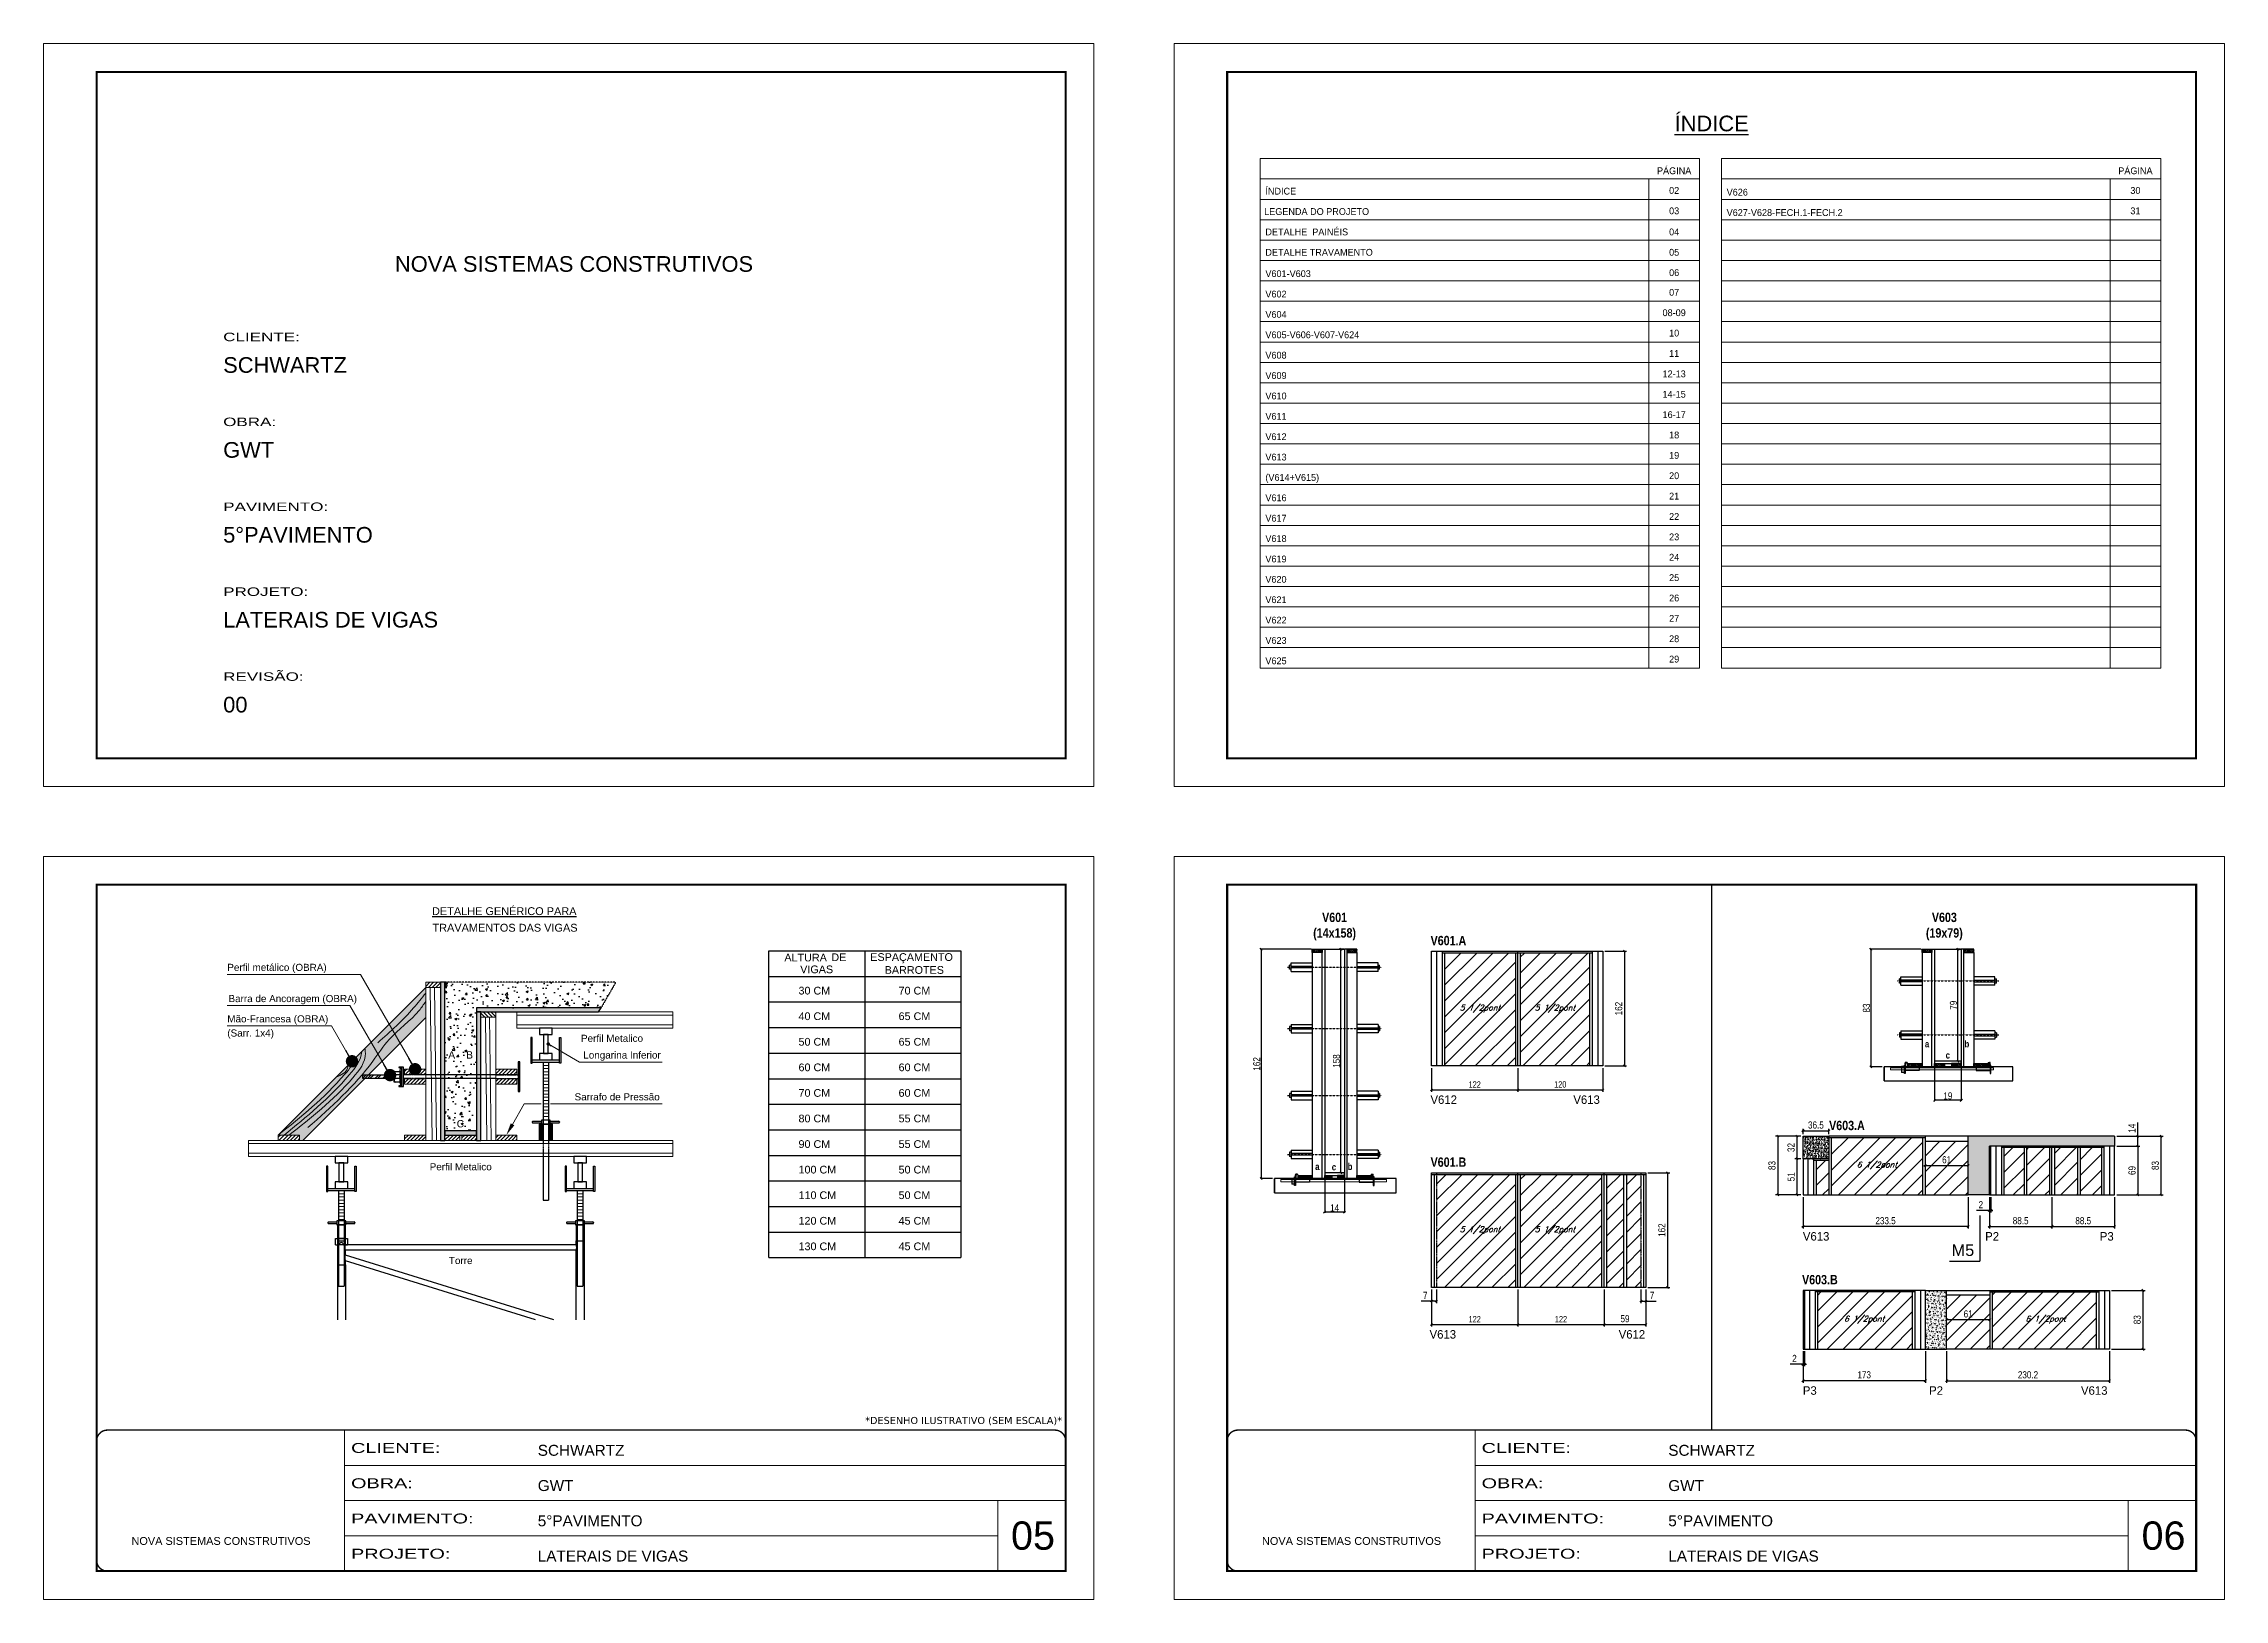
# Model space of a CAD drawing. Extents: x 13154 to 22413, y 1253 to 30260.
# Drawn here: x 13154 to 16238, y 27671 to 29869 of the extents above; entities that cross this region are included whole.
import ezdxf
from ezdxf.enums import TextEntityAlignment as Align

# ---------------------------------------------------------------- set-up
doc = ezdxf.new("R2010")
doc.units = 0
for name, pattern in [('CONTINUO', [0]), ('DASHED', [0.75, 0.5, -0.25]), ('HIDDEN', [0.375, 0.25, -0.125])]:
    doc.linetypes.add(name, pattern=pattern)
for name, color, linetype in [('5', 5, 'Continuous'), ('BARRA DE ANCORAGEM', 251, 'Continuous'), ('barrote', 251, 'Continuous'), ('COTA', 241, 'Continuous'), ('detalhes', 4, 'Continuous'), ('GARFOS', 7, 'Continuous'), ('NOMENCLATURA', 7, 'Continuous'), ('Painéis', 200, 'Continuous'), ('presilha', 1, 'Continuous'), ('SARR_2.2x10', 60, 'Continuous'), ('SARR_2.2x7', 40, 'Continuous'), ('SARR_3.5x7', 81, 'Continuous'), ('TENSOR', 3, 'Continuous'), ('texto', 7, 'Continuous')]:
    doc.layers.add(name, color=color, linetype=linetype)
for name, color, linetype, lineweight in [('CARIMBO', 255, 'Continuous', 9), ('CONCRETO', 251, 'Continuous', 25), ('Demarcação 1', 251, 'Continuous', 9), ('Escoras', 2, 'Continuous', 25), ('Folhas', 255, 'Continuous', 9), ('Forcador', 251, 'Continuous', 25), ('Hachura', 251, 'Continuous', 9), ('Madeira', 126, 'Continuous', 18), ('Perfil Metálico', 224, 'Continuous', 18), ('SARRAFO DE PRESSAO', 251, 'DASHED', 9), ('SCO-___-LAJ', 2, 'Continuous', 0)]:
    doc.layers.add(name, color=color, linetype=linetype, lineweight=lineweight)
doc.layers.add('Demarcação 2', color=7, linetype='Continuous', lineweight=9, true_color=0xe0e0e0)
doc.styles.add('ARIAL', font='arial.ttf')
doc.styles.add('COTA TECNICA', font='techl___.ttf', dxfattribs={"height": 10})
doc.styles.add('COTA TECNICA 2X', font='techl___.ttf', dxfattribs={"height": 10})
doc.styles.add('COTA TECNICA-50', font='techl___.ttf', dxfattribs={"height": 9})
doc.styles.add('Romans', font='romans.shx')
doc.styles.add('ROMAS860', font='ROMAS860.SHX')
doc.styles.get("Standard").update_dxf_attribs({"font": 'arial.ttf'})
doc.styles.add('stylellllll', font='verdana.ttf', dxfattribs={"height": 2})
doc.styles.add('TECNICA', font='techb___.ttf', dxfattribs={"height": 10})
doc.styles.add('Tecnologia', font='')
doc.styles.get('Tecnologia').set_extended_font_data('Forgotten Futurist')
doc.dimstyles.new('3x', dxfattribs={"dimtxt": 10, "dimasz": 5, "dimexe": 7, "dimexo": 5, "dimgap": 4, "dimtad": 1, "dimdec": 4, "dimlfac": 0.333333, "dimdsep": 46, "dimtxsty": 'Standard', "dimblk": 'DOT', "dimcen": 0.09, "dimclrd": 1, "dimclre": 1, "dimclrt": 2, "dimadec": 0, "dimazin": 2, "dimtfac": 1, "dimtdec": 4, "dimtmove": 0, "dimatfit": 3, "dimldrblk": 'DOT', "dimfxl": 1, "dimtolj": 1, "dimtzin": 0, "dimlwd": 9, "dimlwe": 9, "dimarcsym": 0})
doc.dimstyles.new('COTA PAINEL-50', dxfattribs={"dimtxt": 9, "dimasz": 3, "dimexe": 3, "dimexo": 3, "dimgap": 3, "dimtad": 1, "dimdec": 1, "dimzin": 12, "dimdsep": 46, "dimtxsty": 'COTA TECNICA-50', "dimblk1": 'OBLIQUE', "dimblk2": 'OBLIQUE', "dimsah": 1, "dimcen": 0.9, "dimclrd": 4, "dimclre": 4, "dimclrt": 240, "dimadec": 1, "dimazin": 3, "dimtfac": 1, "dimtdec": 1, "dimtmove": 0, "dimatfit": 3, "dimfxl": 1, "dimtolj": 1, "dimtzin": 12, "dimarcsym": 0})
doc.dimstyles.new('PAINEL', dxfattribs={"dimtxt": 10, "dimasz": 3, "dimexe": 3, "dimexo": 3, "dimgap": 3, "dimtad": 1, "dimdec": 1, "dimzin": 12, "dimdsep": 46, "dimtxsty": 'COTA TECNICA', "dimblk1": 'OBLIQUE', "dimblk2": 'OBLIQUE', "dimsah": 1, "dimcen": 0.9, "dimclrd": 4, "dimclre": 4, "dimclrt": 240, "dimadec": 1, "dimazin": 3, "dimtfac": 1, "dimtdec": 1, "dimtmove": 0, "dimatfit": 3, "dimfxl": 1, "dimtolj": 1, "dimtzin": 12, "dimarcsym": 0})
doc.dimstyles.new('SECAO', dxfattribs={"dimscale": 0.333333, "dimtxt": 5, "dimasz": 9, "dimexe": 3, "dimexo": 3, "dimgap": 3, "dimtad": 1, "dimdec": 1, "dimlfac": 0.5, "dimzin": 12, "dimdsep": 46, "dimtxsty": 'COTA TECNICA 2X', "dimblk1": 'OBLIQUE', "dimblk2": 'OBLIQUE', "dimsah": 1, "dimcen": 0.9, "dimclrd": 4, "dimclre": 4, "dimclrt": 240, "dimadec": 1, "dimazin": 3, "dimtfac": 1, "dimtdec": 1, "dimtmove": 0, "dimatfit": 3, "dimfxl": 1, "dimtolj": 1, "dimtzin": 12, "dimarcsym": 0})
pattern_1 = [(45, (8413.6354, 34260.1615), (-2.6516504, 2.6516504), [])]
pattern_2 = [(135, (49063.4691, -95088.8321), (-1.122532015, -1.122532015), [])]

msp = doc.modelspace()

# ---------------------------------------------------------------- texts
at = {"color": 0, "linetype": 'Continuous', "ltscale": 5, "style": 'ARIAL'}
for s, height, p in [('%%UÍNDICE', 22.118, (15512.88, 29745.3)), ('%%UDETALHE GENÉRICO PARA', 11.0592, (13805.7, 28637.65)), ('TRAVAMENTOS DAS VIGAS', 11.0592, (13806.77, 28614.25))]:
    msp.add_text(s, height=height, dxfattribs=at).set_placement(p, align=Align.CENTER)
for s, height, p in [('NOVA SISTEMAS CONSTRUTIVOS', 22.1184, (13651.12, 29546.75)), ('SCHWARTZ', 22.118, (13408.28, 29403.98)), ('GWT', 22.118, (13408.28, 29283.98)), ('5°PAVIMENTO', 22.1184, (13408.28, 29163.98)), ('LATERAIS DE VIGAS', 22.1184, (13408.28, 29043.98)), ('00', 22.118, (13408.28, 28923.98))]:
    msp.add_text(s, height=height, dxfattribs=at).set_placement(p)
at = {"layer": '5', "linetype": 'Continuous', "style": 'ROMAS860'}
for s, rotation, p in [('V612', 359.99996, (15115.32, 28370.79)), ('V613', 359.99996, (15317.35, 28370.79)), ('V613', 359.99996, (15641.88, 28177.63)), ('P2', 359.99996, (15899.66, 28177.63)), ('P3', 359.99996, (16061.75, 28177.63)), ('V613', 0.00004, (15114.06, 28039.12)), ('V612', 0.00004, (15381.44, 28039.12)), ('P3', 359.99996, (15641.88, 27959.74)), ('P2', 359.99996, (15820.38, 27959.74)), ('V613', 359.99996, (16035.11, 27959.74))]:
    msp.add_text(s, height=12, rotation=rotation, dxfattribs=at).set_placement(p)
at = {"layer": 'CARIMBO', "style": 'Tecnologia'}
for s, p in [('PÁGINA', (15459.88, 29684.7)), ('PÁGINA', (16112.09, 29684.7)), ('02', (15459.88, 29656.87)), ('30', (16112.09, 29656.87)), ('03', (15459.88, 29628.07)), ('31', (16112.09, 29628.07)), ('04', (15459.88, 29598.31)), ('05', (15459.88, 29569.51)), ('06', (15459.88, 29540.71)), ('07', (15459.88, 29512.88)), ('08-09', (15459.88, 29484.09)), ('10', (15459.88, 29455.29)), ('11', (15459.88, 29426.5)), ('12-13', (15459.88, 29397.7)), ('14-15', (15459.88, 29368.9)), ('16-17', (15459.88, 29340.11)), ('18', (15459.88, 29311.31)), ('20', (15459.88, 29253.72)), ('19', (15459.88, 29282.51)), ('21', (15459.88, 29224.92)), ('22', (15459.88, 29196.13)), ('23', (15459.88, 29167.33)), ('24', (15459.88, 29138.53)), ('25', (15459.88, 29109.74)), ('26', (15459.88, 29080.94)), ('27', (15459.88, 29052.14)), ('28', (15459.88, 29023.35)), ('29', (15459.88, 28994.55))]:
    msp.add_text(s, height=9.599, dxfattribs=at).set_placement(p, align=Align.CENTER)
at = {"layer": 'CARIMBO'}
for s, height, style, p in [('ÍNDICE', 9.599, 'Tecnologia', (14881.9, 29655.9)), ('V626', 9.599, 'Tecnologia', (15534.11, 29654.45)), ('LEGENDA DO PROJETO', 9.5987, 'Tecnologia', (14880.2, 29627.1)), ('V627-V628-FECH.1-FECH.2', 9.5987, 'Tecnologia', (15534.11, 29625.66)), ('DETALHE  PAINÉIS', 9.5987, 'Tecnologia', (14881.9, 29598.31)), ('DETALHE TRAVAMENTO', 9.5987, 'Tecnologia', (14881.9, 29569.51)), ('V601-V603', 9.599, 'Tecnologia', (14881.9, 29539.27)), ('V602', 9.599, 'Tecnologia', (14881.9, 29510.47)), ('V604', 9.599, 'Tecnologia', (14881.9, 29481.68)), ('V605-V606-V607-V624', 9.5987, 'Tecnologia', (14881.9, 29452.88)), ('V608', 9.599, 'Tecnologia', (14881.9, 29424.09)), ('V609', 9.599, 'Tecnologia', (14881.9, 29395.29)), ('V610', 9.599, 'Tecnologia', (14881.9, 29366.49)), ('V611', 9.599, 'Tecnologia', (14881.9, 29337.7)), ('V612', 9.599, 'Tecnologia', (14881.9, 29308.9)), ('V613', 9.599, 'Tecnologia', (14881.9, 29280.1)), ('V616', 9.599, 'Tecnologia', (14881.9, 29222.51)), ('(V614+V615)', 9.5987, 'Tecnologia', (14881.9, 29251.31)), ('V617', 9.599, 'Tecnologia', (14881.9, 29193.72)), ('V618', 9.599, 'Tecnologia', (14881.9, 29164.92)), ('V619', 9.599, 'Tecnologia', (14881.9, 29136.12)), ('V620', 9.599, 'Tecnologia', (14881.9, 29107.33)), ('V621', 9.599, 'Tecnologia', (14881.9, 29078.53)), ('V622', 9.599, 'Tecnologia', (14881.9, 29049.73)), ('V623', 9.599, 'Tecnologia', (14881.9, 29020.94)), ('V625', 9.599, 'Tecnologia', (14881.9, 28992.14)), ('Perfil metálico (OBRA)', 10, 'ARIAL', (13414.12, 28558.76)), ('Barra de Ancoragem (OBRA)', 10, 'ARIAL', (13415.8, 28514.64)), ('Mão-Francesa (OBRA)', 10, 'ARIAL', (13414.12, 28485.98)), ('Longarina Inferior', 10, 'ARIAL', (13917.45, 28434.87)), ('Sarrafo de Pressão', 10, 'ARIAL', (13905.17, 28375.75)), ('05', 40, 'ARIAL', (14522.24, 27740.74)), ('06', 40, 'ARIAL', (16120.74, 27740.74))]:
    msp.add_text(s, height=height, dxfattribs=dict(at, style=style)).set_placement(p)
at = {"layer": 'CARIMBO', "style": 'ARIAL'}
msp.add_text('(Sarr. 1x4)', height=10, dxfattribs=at).set_placement((13414.12, 28475.98), align=Align.TOP_LEFT)
for s, p in [('Perfil Metalico', (13958.1, 28463.45)), ('Perfil Metalico', (13744.16, 28281.95)), ('Torre', (13744.16, 28149.43))]:
    msp.add_text(s, height=10, dxfattribs=at).set_placement(p, align=Align.MIDDLE_CENTER)
at = {"layer": 'CARIMBO', "color": 0, "linetype": 'Continuous', "style": 'ARIAL'}
for s, p in [('A', (13731.37, 28440)), ('B', (13756.66, 28440)), ('C', (13743.7, 28342.75))]:
    msp.add_text(s, height=10.37, dxfattribs=at).set_placement(p, align=Align.MIDDLE_CENTER)
at = {"layer": 'CARIMBO', "style": 'stylellllll'}
msp.add_text('*DESENHO ILUSTRATIVO (SEM ESCALA)*', height=10, dxfattribs=at).set_placement((14594.38, 27918.42), align=Align.RIGHT)
at = {"layer": 'detalhes', "style": 'TECNICA'}
for s, p in [('b', (15870.43, 28450.66)), ('a', (15814.46, 28450.67)), ('c', (15843.8, 28434.81)), ('a', (14952.28, 28277.46)), ('c', (14975.81, 28276.81)), ('b', (14998.25, 28277.45))]:
    msp.add_text(s, height=9.6, dxfattribs=at).set_placement(p)
at = {"layer": 'Folhas', "color": 30, "style": 'Tecnologia', "width": 1.5}
for s, p in [('CLIENTE:', (13408.28, 29448.68)), ('OBRA:', (13408.28, 29328.68)), ('PAVIMENTO:', (13408.28, 29208.68)), ('PROJETO:', (13408.28, 29088.68)), ('REVISÃO:', (13408.28, 28968.68))]:
    msp.add_text(s, height=12, dxfattribs=at).set_placement(p)
at = {"layer": 'GARFOS', "color": 2, "ltscale": 1.5}
for s, height, p in [('ALTURA   ', 10.91, (14201.78, 28572.17)), ('VIGAS', 10.91, (14224.13, 28555.47)), ('DE', 10.91, (14268.17, 28572.55)), ('ESPAÇAMENTO', 10.9102, (14323.22, 28572.86)), ('BARROTES', 10.91, (14343.63, 28554.63)), ('30 CM', 10.91, (14221.77, 28525.4)), ('70 CM', 10.91, (14363.25, 28525.4)), ('40 CM', 10.91, (14221.77, 28489.26)), ('65 CM', 10.91, (14363.25, 28489.26)), ('50 CM', 10.91, (14221.77, 28453.13)), ('65 CM', 10.91, (14363.25, 28453.13)), ('60 CM', 10.91, (14221.77, 28416.99)), ('60 CM', 10.91, (14363.25, 28416.99)), ('70 CM', 10.91, (14221.77, 28380.85)), ('60 CM', 10.91, (14363.25, 28380.85)), ('80 CM', 10.91, (14221.77, 28344.72)), ('55 CM', 10.91, (14363.25, 28344.72)), ('90 CM', 10.91, (14221.77, 28308.58)), ('55 CM', 10.91, (14363.25, 28308.58)), ('100 CM', 10.91, (14221.77, 28272.45)), ('50 CM', 10.91, (14363.25, 28272.45)), ('110 CM', 10.91, (14221.77, 28236.31)), ('50 CM', 10.91, (14363.25, 28236.31)), ('120 CM', 10.91, (14221.77, 28200.17)), ('45 CM', 10.91, (14363.25, 28200.17)), ('130 CM', 10.91, (14221.77, 28164.04)), ('45 CM', 10.91, (14363.25, 28164.04))]:
    msp.add_text(s, height=height, dxfattribs=at).set_placement(p)
at = {"layer": 'NOMENCLATURA', "style": 'TECNICA'}
for s, p in [('V601.A', (15115.5, 28595.04)), ('V603.A', (15679, 28333.71)), ('V601.B', (15115.5, 28281.92)), ('V603.B', (15640.72, 28115.82))]:
    msp.add_text(s, height=13.2, dxfattribs=at).set_placement(p)
at = {"layer": 'NOMENCLATURA', "linetype": 'Continuous'}
msp.add_text('M5', height=16.5, dxfattribs=at).set_placement((15852.13, 28155.92))
at = {"layer": 'NOMENCLATURA', "char_height": 13.2, "attachment_point": 2, "style": 'TECNICA'}
for s, insert in [('V601\\P(14x158)', (14979.75, 28641.03)), ('V603\\P(19x79)', (15841.93, 28641.03))]:
    msp.add_mtext_dynamic_manual_height_columns(s, width=300.2766, gutter_width=1, heights=[0], dxfattribs=dict(at, insert=insert))
at = {"layer": 'texto', "color": 2, "char_height": 8, "attachment_point": 5, "style": 'Romans'}
for s, insert in [('{\\Q19;\\C256;5 1/2pont}', (15185.38, 28505.52)), ('{\\Q19;\\C256;5 1/2pont}', (15291.38, 28505.52)), ('{\\Q19;\\C256;6 1/2pont}', (15746.59, 28283.69)), ('{\\Q19;\\C256;5 1/2pont}', (15185.38, 28192.4)), ('{\\Q19;\\C256;5 1/2pont}', (15291.38, 28192.4)), ('{\\Q19;\\C256;6 1/2pont}', (15728.59, 28065.8)), ('{\\Q19;\\C256;6 1/2pont}', (15985.19, 28065.8))]:
    msp.add_mtext(s, dxfattribs=dict(at, insert=insert))

# ---------------------------------------------------------------- blocks, each defined once
blk = doc.blocks.new('9999999999')
at = {"color": 30, "linetype": 'CONTINUO'}
for p, q in [((98564.6, 34230.2), (98564.6, 34429.4)), ((98564.6, 34379.6), (99584, 34379.6)), ((98564.6, 34329.8), (99488, 34329.8)), ((99584, 34329.8), (99488, 34329.8)), ((99488, 34329.8), (99488, 34230.2)), ((98564.6, 34280), (99488, 34280))]:
    blk.add_line(p, q, dxfattribs=at)
at = {"color": 30, "linetype": 'CONTINUO', "const_width": 2}
blk.add_lwpolyline([(99584, 34230.2), (99584, 34414.4, 0.414214), (99569, 34429.4), (98229, 34429.4, 0.414214), (98214, 34414.4), (98214, 34245.2, 0.414214), (98229, 34230.2), (99584, 34230.2)], format="xyb", dxfattribs=at)
at = {"layer": 'Folhas'}
blk.add_lwpolyline([(98139, 34190.2), (99624, 34190.2), (99624, 35240.2), (98139, 35240.2)], close=True, dxfattribs=at)
at = {"layer": 'Folhas', "color": 30, "const_width": 3}
blk.add_lwpolyline([(98214, 34230.2), (99584, 34230.2), (99584, 35200.2), (98214, 35200.2)], close=True, dxfattribs=at)
at = {"color": 7, "linetype": 'Continuous', "ltscale": 5, "style": 'ARIAL'}
for s, height, p in [('SCHWARTZ', 15.48, (98837.7, 34393.1)), ('GWT', 15.48, (98837.7, 34343.3)), ('5°PAVIMENTO', 15.483, (98837.7, 34293.5)), ('NOVA SISTEMAS CONSTRUTIVOS', 11.059, (98263.2, 34267.2)), ('LATERAIS DE VIGAS', 15.483, (98837.7, 34243.7))]:
    blk.add_text(s, height=height, dxfattribs=at).set_placement(p)
at = {"layer": 'Folhas', "color": 7, "style": 'Tecnologia', "width": 1.5}
for s, p in [('CLIENTE:', (98573.7, 34397.2)), ('OBRA:', (98573.7, 34347.3)), ('PAVIMENTO:', (98573.7, 34297.5)), ('PROJETO:', (98573.7, 34247.7))]:
    blk.add_text(s, height=14, dxfattribs=at).set_placement(p)
blk = doc.blocks.new('HT20CT')
at = {"layer": 'Forcador'}
for points in [[(-4, 16), (-4, 20), (4, 20), (4, 16)], [(-1.5, 4), (-1.5, 16), (1.5, 16), (1.5, 4)], [(-4, 0), (-4, 4), (4, 4), (4, 0)]]:
    blk.add_lwpolyline(points, close=True, dxfattribs=at)
blk = doc.blocks.new('_Dot')
at = {"color": 0, "linetype": 'ByBlock', "lineweight": -2}
blk.add_line((-0.5, 0), (-1, 0), dxfattribs=at)
at = {"color": 0, "linetype": 'ByBlock', "const_width": 0.5}
blk.add_lwpolyline([(-0.25, 0, 1), (0.25, 0, 1)], format="xyb", close=True, dxfattribs=at)
blk = doc.blocks.new('_Oblique')
at = {"color": 0, "linetype": 'ByBlock', "lineweight": -2}
blk.add_line((-0.5, -0.5), (0.5, 0.5), dxfattribs=at)
blk = doc.blocks.new('*D21')
at = {"layer": 'COTA', "color": 4, "lineweight": -2, "transparency": 16777216}
for p, q in [((14965.8, 28264.3), (14965.8, 28216.9)), ((14993.8, 28264.3), (14993.8, 28216.9)), ((14993.8, 28217.9), (14965.8, 28217.9))]:
    blk.add_line(p, q, dxfattribs=at)
at = {"layer": 'Defpoints', "color": 0, "transparency": 16777216}
for p in [(14965.8, 28265.3), (14993.8, 28265.3), (14965.8, 28217.9)]:
    blk.add_point(p, dxfattribs=at)
at = {"layer": 'COTA', "color": 4, "lineweight": -2, "transparency": 16777216, "xscale": 3, "yscale": 3, "zscale": 3, "rotation": 180}
blk.add_blockref('_Oblique', (14965.8, 28217.9), dxfattribs=at)
at = {"layer": 'COTA', "color": 4, "lineweight": -2, "transparency": 16777216, "xscale": 3, "yscale": 3, "zscale": 3}
blk.add_blockref('_Oblique', (14993.8, 28217.9), dxfattribs=at)
at = {"layer": 'COTA', "color": 240, "transparency": 16777216, "insert": (14979.8, 28223.9), "char_height": 10, "attachment_point": 5, "style": 'COTA TECNICA 2X'}
blk.add_mtext('\\A1;14', dxfattribs=at)
blk = doc.blocks.new('PRESILHA METÁLICA 1')
at = {"layer": 'presilha'}
for p, q in [((0, 13), (6, 13)), ((0, 13), (0, 0)), ((6, 0), (0, 0)), ((6, 15.5), (7.5, 15.5)), ((6, -2.5), (6, 15.5)), ((6, 13), (6, 0)), ((7.5, 10.6), (7.5, 19.9)), ((7.5, 15.5), (7.5, -2.5)), ((37.5, 4.1), (7.5, 4.1)), ((12, 21), (8.6, 21)), ((9, 11.6), (9, 18.9)), ((12, 19.5), (9.6, 19.5)), ((37.5, 11), (9.6, 11)), ((12, 21), (12, 19.5)), ((37.5, 11), (37.5, 4.1)), ((7.5, -2.5), (6, -2.5))]:
    blk.add_line(p, q, dxfattribs=at)
for centre, radius, start, end in [((8.6, 19.9), 1.14, 90, 180), ((9.6, 18.9), 0.57, 90, 180), ((9.6, 11.6), 0.57, 180, 270)]:
    blk.add_arc(centre, radius, start, end, dxfattribs=at)
blk = doc.blocks.new('PRESILHA METÁLICA 2')
at = {"layer": 'presilha'}
for p, q in [((-30.8, 13.5), (-30.8, 6.6)), ((-30.8, 13.5), (-2.8, 13.5)), ((-30.8, 6.6), (-0.8, 6.6)), ((-5.2, 23.5), (-5.2, 22)), ((-5.2, 23.5), (-1.9, 23.5)), ((-5.2, 22), (-2.8, 22)), ((-2.2, 14.1), (-2.2, 21.4)), ((0.8, 18), (-0.8, 18)), ((-0.8, 18), (-0.8, 0)), ((-0.8, 0), (0.8, 0)), ((-0.8, 14.6), (-0.8, 22.4)), ((0.8, 0), (0.8, 18))]:
    blk.add_line(p, q, dxfattribs=at)
for centre, radius, start, end in [((-2.8, 21.4), 0.57, 0, 90), ((-2.8, 14.1), 0.57, 270, 0), ((-1.9, 22.4), 1.14, 0, 90)]:
    blk.add_arc(centre, radius, start, end, dxfattribs=at)
blk = doc.blocks.new('*D22')
at = {"layer": 'COTA', "color": 4, "lineweight": -2, "transparency": 16777216}
for p, q in [((14947.2, 28589.3), (14874.8, 28589.3)), ((14875.8, 28589.3), (14875.8, 28265.3)), ((14891.9, 28265.3), (14874.8, 28265.3))]:
    blk.add_line(p, q, dxfattribs=at)
at = {"layer": 'Defpoints', "color": 0, "transparency": 16777216}
for p in [(14948.2, 28589.3), (14875.8, 28265.3), (14892.9, 28265.3)]:
    blk.add_point(p, dxfattribs=at)
at = {"layer": 'COTA', "color": 4, "lineweight": -2, "transparency": 16777216, "xscale": 3, "yscale": 3, "zscale": 3}
for p, rotation in [((14875.8, 28589.3), 90), ((14875.8, 28265.3), 270)]:
    blk.add_blockref('_Oblique', p, dxfattribs=dict(at, rotation=rotation))
at = {"layer": 'COTA', "color": 240, "transparency": 16777216, "insert": (14869.7, 28427.3), "char_height": 10, "attachment_point": 5, "rotation": 90, "style": 'COTA TECNICA 2X'}
blk.add_mtext('\\A1;162', dxfattribs=at)
blk = doc.blocks.new('*D27')
at = {"layer": 'COTA', "color": 4, "lineweight": -2, "transparency": 16777216}
for p, q in [((14992.8, 28589.3), (14987.7, 28589.3)), ((14988.7, 28273.3), (14988.7, 28589.3)), ((14992.8, 28273.3), (14987.7, 28273.3))]:
    blk.add_line(p, q, dxfattribs=at)
at = {"layer": 'Defpoints', "color": 0, "transparency": 16777216}
for p in [(14988.7, 28589.3), (14993.8, 28589.3), (14993.8, 28273.3)]:
    blk.add_point(p, dxfattribs=at)
at = {"layer": 'COTA', "color": 4, "lineweight": -2, "transparency": 16777216, "xscale": 3, "yscale": 3, "zscale": 3}
for p, rotation in [((14988.7, 28589.3), 90), ((14988.7, 28273.3), 270)]:
    blk.add_blockref('_Oblique', p, dxfattribs=dict(at, rotation=rotation))
at = {"layer": 'COTA', "color": 240, "transparency": 16777216, "insert": (14982.5, 28431.3), "char_height": 10, "attachment_point": 5, "rotation": 90, "style": 'COTA TECNICA 2X'}
blk.add_mtext('\\A1;158', dxfattribs=at)
blk = doc.blocks.new('*D39')
at = {"layer": 'COTA', "color": 4, "linetype": 'ByBlock', "lineweight": -2, "transparency": 16777216}
for p, q in [((15116.9, 28421.5), (15116.9, 28387.7)), ((15238.9, 28421.5), (15238.9, 28387.7)), ((15116.9, 28390.7), (15238.9, 28390.7))]:
    blk.add_line(p, q, dxfattribs=at)
at = {"layer": 'Defpoints', "color": 0, "linetype": 'ByBlock', "transparency": 16777216}
for p in [(15116.9, 28424.5), (15238.9, 28424.5), (15238.9, 28390.7)]:
    blk.add_point(p, dxfattribs=at)
at = {"layer": 'COTA', "color": 4, "linetype": 'ByBlock', "lineweight": -2, "transparency": 16777216, "xscale": 3, "yscale": 3, "zscale": 3, "rotation": 180}
blk.add_blockref('_Oblique', (15116.9, 28390.7), dxfattribs=at)
at = {"layer": 'COTA', "color": 4, "linetype": 'ByBlock', "lineweight": -2, "transparency": 16777216, "xscale": 3, "yscale": 3, "zscale": 3}
blk.add_blockref('_Oblique', (15238.9, 28390.7), dxfattribs=at)
at = {"layer": 'COTA', "color": 240, "linetype": 'ByBlock', "transparency": 16777216, "insert": (15177.9, 28398.2), "char_height": 9, "attachment_point": 5, "style": 'COTA TECNICA-50'}
blk.add_mtext('\\A1;122', dxfattribs=at)
blk = doc.blocks.new('*D40')
at = {"layer": 'COTA', "color": 4, "linetype": 'ByBlock', "lineweight": -2, "transparency": 16777216}
for p, q in [((15238.9, 28421.5), (15238.9, 28387.7)), ((15358.9, 28421.5), (15358.9, 28387.7)), ((15238.9, 28390.7), (15358.9, 28390.7))]:
    blk.add_line(p, q, dxfattribs=at)
at = {"layer": 'Defpoints', "color": 0, "linetype": 'ByBlock', "transparency": 16777216}
for p in [(15238.9, 28424.5), (15358.9, 28424.5), (15358.9, 28390.7)]:
    blk.add_point(p, dxfattribs=at)
at = {"layer": 'COTA', "color": 4, "linetype": 'ByBlock', "lineweight": -2, "transparency": 16777216, "xscale": 3, "yscale": 3, "zscale": 3, "rotation": 180}
blk.add_blockref('_Oblique', (15238.9, 28390.7), dxfattribs=at)
at = {"layer": 'COTA', "color": 4, "linetype": 'ByBlock', "lineweight": -2, "transparency": 16777216, "xscale": 3, "yscale": 3, "zscale": 3}
blk.add_blockref('_Oblique', (15358.9, 28390.7), dxfattribs=at)
at = {"layer": 'COTA', "color": 240, "linetype": 'ByBlock', "transparency": 16777216, "insert": (15298.9, 28398.3), "char_height": 9, "attachment_point": 5, "style": 'COTA TECNICA-50'}
blk.add_mtext('\\A1;120', dxfattribs=at)
blk = doc.blocks.new('*D41')
at = {"layer": 'COTA', "color": 4, "linetype": 'ByBlock', "lineweight": -2, "transparency": 16777216}
for p, q in [((15361.9, 28586.5), (15392.6, 28586.5)), ((15389.6, 28586.5), (15389.6, 28424.5)), ((15361.9, 28424.5), (15392.6, 28424.5))]:
    blk.add_line(p, q, dxfattribs=at)
at = {"layer": 'Defpoints', "color": 0, "linetype": 'ByBlock', "transparency": 16777216}
for p in [(15358.9, 28586.5), (15358.9, 28424.5), (15389.6, 28424.5)]:
    blk.add_point(p, dxfattribs=at)
at = {"layer": 'COTA', "color": 4, "linetype": 'ByBlock', "lineweight": -2, "transparency": 16777216, "xscale": 3, "yscale": 3, "zscale": 3}
for p, rotation in [((15389.6, 28586.5), 90), ((15389.6, 28424.5), 270)]:
    blk.add_blockref('_Oblique', p, dxfattribs=dict(at, rotation=rotation))
at = {"layer": 'COTA', "color": 240, "linetype": 'ByBlock', "transparency": 16777216, "insert": (15381.5, 28505.5), "char_height": 10, "attachment_point": 5, "rotation": 90, "style": 'COTA TECNICA'}
blk.add_mtext('\\A1;162', dxfattribs=at)
blk = doc.blocks.new('*D42')
at = {"layer": 'COTA', "color": 4, "linetype": 'ByBlock', "lineweight": -2, "transparency": 16777216}
for p, q in [((15116.9, 28108.4), (15116.9, 28056)), ((15238.9, 28108.4), (15238.9, 28056)), ((15116.9, 28059), (15238.9, 28059))]:
    blk.add_line(p, q, dxfattribs=at)
at = {"layer": 'Defpoints', "color": 0, "linetype": 'ByBlock', "transparency": 16777216}
for p in [(15116.9, 28111.4), (15238.9, 28111.4), (15238.9, 28059)]:
    blk.add_point(p, dxfattribs=at)
at = {"layer": 'COTA', "color": 4, "linetype": 'ByBlock', "lineweight": -2, "transparency": 16777216, "xscale": 3, "yscale": 3, "zscale": 3, "rotation": 180}
blk.add_blockref('_Oblique', (15116.9, 28059), dxfattribs=at)
at = {"layer": 'COTA', "color": 4, "linetype": 'ByBlock', "lineweight": -2, "transparency": 16777216, "xscale": 3, "yscale": 3, "zscale": 3}
blk.add_blockref('_Oblique', (15238.9, 28059), dxfattribs=at)
at = {"layer": 'COTA', "color": 240, "linetype": 'ByBlock', "transparency": 16777216, "insert": (15177.9, 28066.6), "char_height": 9, "attachment_point": 5, "style": 'COTA TECNICA-50'}
blk.add_mtext('\\A1;122', dxfattribs=at)
blk = doc.blocks.new('*D43')
at = {"layer": 'COTA', "color": 4, "linetype": 'ByBlock', "lineweight": -2, "transparency": 16777216}
for p, q in [((15238.9, 28108.4), (15238.9, 28056)), ((15360.9, 28108.4), (15360.9, 28056)), ((15238.9, 28059), (15360.9, 28059))]:
    blk.add_line(p, q, dxfattribs=at)
at = {"layer": 'Defpoints', "color": 0, "linetype": 'ByBlock', "transparency": 16777216}
for p in [(15238.9, 28111.4), (15360.9, 28111.4), (15360.9, 28059)]:
    blk.add_point(p, dxfattribs=at)
at = {"layer": 'COTA', "color": 4, "linetype": 'ByBlock', "lineweight": -2, "transparency": 16777216, "xscale": 3, "yscale": 3, "zscale": 3, "rotation": 180}
blk.add_blockref('_Oblique', (15238.9, 28059), dxfattribs=at)
at = {"layer": 'COTA', "color": 4, "linetype": 'ByBlock', "lineweight": -2, "transparency": 16777216, "xscale": 3, "yscale": 3, "zscale": 3}
blk.add_blockref('_Oblique', (15360.9, 28059), dxfattribs=at)
at = {"layer": 'COTA', "color": 240, "linetype": 'ByBlock', "transparency": 16777216, "insert": (15299.9, 28066.6), "char_height": 9, "attachment_point": 5, "style": 'COTA TECNICA-50'}
blk.add_mtext('\\A1;122', dxfattribs=at)
blk = doc.blocks.new('*D44')
at = {"layer": 'COTA', "color": 4, "linetype": 'ByBlock', "lineweight": -2, "transparency": 16777216}
for p, q in [((15422.9, 28273.4), (15453.6, 28273.4)), ((15450.6, 28273.4), (15450.6, 28111.4)), ((15422.9, 28111.4), (15453.6, 28111.4))]:
    blk.add_line(p, q, dxfattribs=at)
at = {"layer": 'Defpoints', "color": 0, "linetype": 'ByBlock', "transparency": 16777216}
for p in [(15419.9, 28273.4), (15419.9, 28111.4), (15450.6, 28111.4)]:
    blk.add_point(p, dxfattribs=at)
at = {"layer": 'COTA', "color": 4, "linetype": 'ByBlock', "lineweight": -2, "transparency": 16777216, "xscale": 3, "yscale": 3, "zscale": 3}
for p, rotation in [((15450.6, 28273.4), 90), ((15450.6, 28111.4), 270)]:
    blk.add_blockref('_Oblique', p, dxfattribs=dict(at, rotation=rotation))
at = {"layer": 'COTA', "color": 240, "linetype": 'ByBlock', "transparency": 16777216, "insert": (15442.5, 28192.4), "char_height": 10, "attachment_point": 5, "rotation": 90, "style": 'COTA TECNICA'}
blk.add_mtext('\\A1;162', dxfattribs=at)
blk = doc.blocks.new('*D45')
at = {"layer": 'COTA', "color": 4, "lineweight": -2, "transparency": 16777216}
for p, q in [((15360.9, 28108.4), (15360.9, 28056)), ((15419.9, 28108.4), (15419.9, 28056)), ((15360.9, 28059), (15419.9, 28059))]:
    blk.add_line(p, q, dxfattribs=at)
at = {"layer": 'Defpoints', "color": 0, "transparency": 16777216}
for p in [(15360.9, 28111.4), (15419.9, 28111.4), (15419.9, 28059)]:
    blk.add_point(p, dxfattribs=at)
at = {"layer": 'COTA', "color": 4, "lineweight": -2, "transparency": 16777216, "xscale": 3, "yscale": 3, "zscale": 3, "rotation": 180}
blk.add_blockref('_Oblique', (15360.9, 28059), dxfattribs=at)
at = {"layer": 'COTA', "color": 4, "lineweight": -2, "transparency": 16777216, "xscale": 3, "yscale": 3, "zscale": 3}
blk.add_blockref('_Oblique', (15419.9, 28059), dxfattribs=at)
at = {"layer": 'COTA', "color": 240, "transparency": 16777216, "insert": (15390.4, 28067.2), "char_height": 10, "attachment_point": 5, "style": 'COTA TECNICA'}
blk.add_mtext('\\A1;59', dxfattribs=at)
blk = doc.blocks.new('*D46')
at = {"layer": 'COTA', "color": 4, "lineweight": -2, "transparency": 16777216}
for p, q in [((15116.9, 28092.2), (15102.1, 28092.2)), ((15116.9, 28108.4), (15116.9, 28089.2)), ((15123.9, 28092.2), (15116.9, 28092.2)), ((15123.9, 28108.4), (15123.9, 28089.2))]:
    blk.add_line(p, q, dxfattribs=at)
at = {"layer": 'Defpoints', "color": 0, "transparency": 16777216}
for p in [(15116.9, 28111.4), (15116.9, 28092.2), (15123.9, 28111.4)]:
    blk.add_point(p, dxfattribs=at)
at = {"layer": 'COTA', "color": 4, "lineweight": -2, "transparency": 16777216, "xscale": 3, "yscale": 3, "zscale": 3, "rotation": 180}
blk.add_blockref('_Oblique', (15116.9, 28092.2), dxfattribs=at)
at = {"layer": 'COTA', "color": 4, "lineweight": -2, "transparency": 16777216, "xscale": 3, "yscale": 3, "zscale": 3}
blk.add_blockref('_Oblique', (15123.9, 28092.2), dxfattribs=at)
at = {"layer": 'COTA', "color": 240, "transparency": 16777216, "insert": (15108, 28100.3), "char_height": 10, "attachment_point": 5, "style": 'COTA TECNICA'}
blk.add_mtext('\\A1;7', dxfattribs=at)
blk = doc.blocks.new('*D24')
at = {"layer": 'COTA', "color": 4, "lineweight": -2, "transparency": 16777216}
for p, q in [((15412.9, 28108.4), (15412.9, 28089.2)), ((15412.9, 28092.2), (15419.9, 28092.2)), ((15419.9, 28108.4), (15419.9, 28089.2)), ((15419.9, 28092.2), (15434.6, 28092.2))]:
    blk.add_line(p, q, dxfattribs=at)
at = {"layer": 'Defpoints', "color": 0, "transparency": 16777216}
for p in [(15412.9, 28111.4), (15419.9, 28111.4), (15419.9, 28092.2)]:
    blk.add_point(p, dxfattribs=at)
at = {"layer": 'COTA', "color": 4, "lineweight": -2, "transparency": 16777216, "xscale": 3, "yscale": 3, "zscale": 3, "rotation": 180}
blk.add_blockref('_Oblique', (15412.9, 28092.2), dxfattribs=at)
at = {"layer": 'COTA', "color": 4, "lineweight": -2, "transparency": 16777216, "xscale": 3, "yscale": 3, "zscale": 3}
blk.add_blockref('_Oblique', (15419.9, 28092.2), dxfattribs=at)
at = {"layer": 'COTA', "color": 240, "transparency": 16777216, "insert": (15428.7, 28100.3), "char_height": 10, "attachment_point": 5, "style": 'COTA TECNICA'}
blk.add_mtext('\\A1;7', dxfattribs=at)
blk = doc.blocks.new('*D19')
at = {"layer": 'COTA', "color": 4, "lineweight": -2, "transparency": 16777216}
for p, q in [((15827.9, 28422.3), (15827.9, 28374.9)), ((15865.9, 28422.3), (15865.9, 28374.9)), ((15865.9, 28375.9), (15827.9, 28375.9))]:
    blk.add_line(p, q, dxfattribs=at)
at = {"layer": 'Defpoints', "color": 0, "transparency": 16777216}
for p in [(15827.9, 28423.3), (15865.9, 28423.3), (15827.9, 28375.9)]:
    blk.add_point(p, dxfattribs=at)
at = {"layer": 'COTA', "color": 4, "lineweight": -2, "transparency": 16777216, "xscale": 3, "yscale": 3, "zscale": 3, "rotation": 180}
blk.add_blockref('_Oblique', (15827.9, 28375.9), dxfattribs=at)
at = {"layer": 'COTA', "color": 4, "lineweight": -2, "transparency": 16777216, "xscale": 3, "yscale": 3, "zscale": 3}
blk.add_blockref('_Oblique', (15865.9, 28375.9), dxfattribs=at)
at = {"layer": 'COTA', "color": 240, "transparency": 16777216, "insert": (15846.9, 28382), "char_height": 10, "attachment_point": 5, "style": 'COTA TECNICA 2X'}
blk.add_mtext('\\A1;19', dxfattribs=at)
blk = doc.blocks.new('*D20')
at = {"layer": 'COTA', "color": 4, "lineweight": -2, "transparency": 16777216}
for p, q in [((15809.3, 28589.3), (15737, 28589.3)), ((15738, 28589.3), (15738, 28423.3)), ((15754.1, 28423.3), (15737, 28423.3))]:
    blk.add_line(p, q, dxfattribs=at)
at = {"layer": 'Defpoints', "color": 0, "transparency": 16777216}
for p in [(15810.3, 28589.3), (15738, 28423.3), (15755.1, 28423.3)]:
    blk.add_point(p, dxfattribs=at)
at = {"layer": 'COTA', "color": 4, "lineweight": -2, "transparency": 16777216, "xscale": 3, "yscale": 3, "zscale": 3}
for p, rotation in [((15738, 28589.3), 90), ((15738, 28423.3), 270)]:
    blk.add_blockref('_Oblique', p, dxfattribs=dict(at, rotation=rotation))
at = {"layer": 'COTA', "color": 240, "transparency": 16777216, "insert": (15731.8, 28506.3), "char_height": 10, "attachment_point": 5, "rotation": 90, "style": 'COTA TECNICA 2X'}
blk.add_mtext('\\A1;83', dxfattribs=at)
blk = doc.blocks.new('*D26')
at = {"layer": 'COTA', "color": 4, "lineweight": -2, "transparency": 16777216}
for p, q in [((15864.9, 28589.3), (15859.9, 28589.3)), ((15860.9, 28431.3), (15860.9, 28589.3)), ((15864.9, 28431.3), (15859.9, 28431.3))]:
    blk.add_line(p, q, dxfattribs=at)
at = {"layer": 'Defpoints', "color": 0, "transparency": 16777216}
for p in [(15860.9, 28589.3), (15865.9, 28589.3), (15865.9, 28431.3)]:
    blk.add_point(p, dxfattribs=at)
at = {"layer": 'COTA', "color": 4, "lineweight": -2, "transparency": 16777216, "xscale": 3, "yscale": 3, "zscale": 3}
for p, rotation in [((15860.9, 28589.3), 90), ((15860.9, 28431.3), 270)]:
    blk.add_blockref('_Oblique', p, dxfattribs=dict(at, rotation=rotation))
at = {"layer": 'COTA', "color": 240, "transparency": 16777216, "insert": (15854.8, 28510.3), "char_height": 10, "attachment_point": 5, "rotation": 90, "style": 'COTA TECNICA 2X'}
blk.add_mtext('\\A1;79', dxfattribs=at)
blk = doc.blocks.new('*D28')
at = {"layer": 'COTA', "color": 4, "linetype": 'ByBlock', "lineweight": -2, "transparency": 16777216}
for p, q in [((16085.6, 28311.2), (16118.4, 28311.2)), ((16115.4, 28311.2), (16115.4, 28242.2)), ((16085.6, 28242.2), (16118.4, 28242.2))]:
    blk.add_line(p, q, dxfattribs=at)
at = {"layer": 'Defpoints', "color": 0, "linetype": 'ByBlock', "transparency": 16777216}
for p in [(16082.6, 28311.2), (16082.6, 28242.2), (16115.4, 28242.2)]:
    blk.add_point(p, dxfattribs=at)
at = {"layer": 'COTA', "color": 4, "linetype": 'ByBlock', "lineweight": -2, "transparency": 16777216, "xscale": 3, "yscale": 3, "zscale": 3}
for p, rotation in [((16115.4, 28311.2), 90), ((16115.4, 28242.2), 270)]:
    blk.add_blockref('_Oblique', p, dxfattribs=dict(at, rotation=rotation))
at = {"layer": 'COTA', "color": 240, "linetype": 'ByBlock', "transparency": 16777216, "insert": (16107.3, 28276.7), "char_height": 10, "attachment_point": 5, "rotation": 90, "style": 'COTA TECNICA'}
blk.add_mtext('\\A1;69', dxfattribs=at)
blk = doc.blocks.new('*D29')
at = {"layer": 'COTA', "color": 4, "linetype": 'ByBlock', "lineweight": -2, "transparency": 16777216}
for p, q in [((16085.6, 28325.2), (16151.4, 28325.2)), ((16148.4, 28242.2), (16148.4, 28325.2)), ((16085.6, 28242.2), (16151.4, 28242.2))]:
    blk.add_line(p, q, dxfattribs=at)
at = {"layer": 'Defpoints', "color": 0, "linetype": 'ByBlock', "transparency": 16777216}
for p in [(16082.6, 28325.2), (16148.4, 28325.2), (16082.6, 28242.2)]:
    blk.add_point(p, dxfattribs=at)
at = {"layer": 'COTA', "color": 4, "linetype": 'ByBlock', "lineweight": -2, "transparency": 16777216, "xscale": 3, "yscale": 3, "zscale": 3}
for p, rotation in [((16148.4, 28325.2), 90), ((16148.4, 28242.2), 270)]:
    blk.add_blockref('_Oblique', p, dxfattribs=dict(at, rotation=rotation))
at = {"layer": 'COTA', "color": 240, "linetype": 'ByBlock', "transparency": 16777216, "insert": (16140.2, 28283.7), "char_height": 10, "attachment_point": 5, "rotation": 90, "style": 'COTA TECNICA'}
blk.add_mtext('\\A1;83', dxfattribs=at)
blk = doc.blocks.new('*D30')
at = {"layer": 'COTA', "color": 4, "linetype": 'ByBlock', "lineweight": -2, "transparency": 16777216}
for p, q in [((15905.6, 28239.2), (15905.6, 28194.5)), ((15994.1, 28239.2), (15994.1, 28194.5)), ((15905.6, 28197.5), (15994.1, 28197.5))]:
    blk.add_line(p, q, dxfattribs=at)
at = {"layer": 'Defpoints', "color": 0, "linetype": 'ByBlock', "transparency": 16777216}
for p in [(15905.6, 28242.2), (15994.1, 28242.2), (15994.1, 28197.5)]:
    blk.add_point(p, dxfattribs=at)
at = {"layer": 'COTA', "color": 4, "linetype": 'ByBlock', "lineweight": -2, "transparency": 16777216, "xscale": 3, "yscale": 3, "zscale": 3, "rotation": 180}
blk.add_blockref('_Oblique', (15905.6, 28197.5), dxfattribs=at)
at = {"layer": 'COTA', "color": 4, "linetype": 'ByBlock', "lineweight": -2, "transparency": 16777216, "xscale": 3, "yscale": 3, "zscale": 3}
blk.add_blockref('_Oblique', (15994.1, 28197.5), dxfattribs=at)
at = {"layer": 'COTA', "color": 240, "linetype": 'ByBlock', "transparency": 16777216, "insert": (15949.8, 28205.7), "char_height": 10, "attachment_point": 5, "style": 'COTA TECNICA'}
blk.add_mtext('\\A1;88.5', dxfattribs=at)
blk = doc.blocks.new('*D23')
at = {"layer": 'COTA', "color": 4, "linetype": 'ByBlock', "lineweight": -2, "transparency": 16777216}
for p, q in [((15994.1, 28239.2), (15994.1, 28194.5)), ((16082.6, 28239.2), (16082.6, 28194.5)), ((15994.1, 28197.5), (16082.6, 28197.5))]:
    blk.add_line(p, q, dxfattribs=at)
at = {"layer": 'Defpoints', "color": 0, "linetype": 'ByBlock', "transparency": 16777216}
for p in [(15994.1, 28242.2), (16082.6, 28242.2), (16082.6, 28197.5)]:
    blk.add_point(p, dxfattribs=at)
at = {"layer": 'COTA', "color": 4, "linetype": 'ByBlock', "lineweight": -2, "transparency": 16777216, "xscale": 3, "yscale": 3, "zscale": 3, "rotation": 180}
blk.add_blockref('_Oblique', (15994.1, 28197.5), dxfattribs=at)
at = {"layer": 'COTA', "color": 4, "linetype": 'ByBlock', "lineweight": -2, "transparency": 16777216, "xscale": 3, "yscale": 3, "zscale": 3}
blk.add_blockref('_Oblique', (16082.6, 28197.5), dxfattribs=at)
at = {"layer": 'COTA', "color": 240, "linetype": 'ByBlock', "transparency": 16777216, "insert": (16038.3, 28205.7), "char_height": 10, "attachment_point": 5, "style": 'COTA TECNICA'}
blk.add_mtext('\\A1;88.5', dxfattribs=at)
blk = doc.blocks.new('*D31')
at = {"layer": 'COTA', "color": 4, "linetype": 'ByBlock', "lineweight": -2, "transparency": 16777216}
for p, q in [((16115.4, 28325.2), (16115.4, 28344.3)), ((16085.6, 28325.2), (16118.4, 28325.2)), ((16085.6, 28311.2), (16118.4, 28311.2)), ((16115.4, 28311.2), (16115.4, 28325.2))]:
    blk.add_line(p, q, dxfattribs=at)
at = {"layer": 'Defpoints', "color": 0, "linetype": 'ByBlock', "transparency": 16777216}
for p in [(16082.6, 28325.2), (16082.6, 28311.2), (16115.4, 28325.2)]:
    blk.add_point(p, dxfattribs=at)
at = {"layer": 'COTA', "color": 4, "linetype": 'ByBlock', "lineweight": -2, "transparency": 16777216, "xscale": 3, "yscale": 3, "zscale": 3}
for p, rotation in [((16115.4, 28325.2), 90), ((16115.4, 28311.2), 270)]:
    blk.add_blockref('_Oblique', p, dxfattribs=dict(at, rotation=rotation))
at = {"layer": 'COTA', "color": 240, "linetype": 'ByBlock', "transparency": 16777216, "insert": (16107.3, 28336.3), "char_height": 10, "attachment_point": 5, "rotation": 90, "style": 'COTA TECNICA'}
blk.add_mtext('\\A1;14', dxfattribs=at)
blk = doc.blocks.new('*D32')
at = {"layer": 'COTA', "color": 4, "linetype": 'ByBlock', "lineweight": -2, "transparency": 16777216}
for p, q in [((15642.1, 28239.2), (15642.1, 28194.5)), ((15875.6, 28239.2), (15875.6, 28194.5)), ((15875.6, 28197.5), (15642.1, 28197.5))]:
    blk.add_line(p, q, dxfattribs=at)
at = {"layer": 'Defpoints', "color": 0, "linetype": 'ByBlock', "transparency": 16777216}
for p in [(15642.1, 28242.2), (15875.6, 28242.2), (15642.1, 28197.5)]:
    blk.add_point(p, dxfattribs=at)
at = {"layer": 'COTA', "color": 4, "linetype": 'ByBlock', "lineweight": -2, "transparency": 16777216, "xscale": 3, "yscale": 3, "zscale": 3, "rotation": 180}
blk.add_blockref('_Oblique', (15642.1, 28197.5), dxfattribs=at)
at = {"layer": 'COTA', "color": 4, "linetype": 'ByBlock', "lineweight": -2, "transparency": 16777216, "xscale": 3, "yscale": 3, "zscale": 3}
blk.add_blockref('_Oblique', (15875.6, 28197.5), dxfattribs=at)
at = {"layer": 'COTA', "color": 240, "linetype": 'ByBlock', "transparency": 16777216, "insert": (15758.8, 28205.7), "char_height": 10, "attachment_point": 5, "style": 'COTA TECNICA'}
blk.add_mtext('\\A1;233.5', dxfattribs=at)
blk = doc.blocks.new('*D33')
at = {"layer": 'COTA', "color": 4, "linetype": 'ByBlock', "lineweight": -2, "transparency": 16777216}
for p, q in [((15814.6, 28283.7), (15875.6, 28283.7)), ((15814.6, 28280.7), (15814.6, 28280.7))]:
    blk.add_line(p, q, dxfattribs=at)
at = {"layer": 'Defpoints', "color": 0, "linetype": 'ByBlock', "transparency": 16777216}
for p in [(15814.6, 28283.7), (15875.6, 28283.7), (15875.6, 28283.7)]:
    blk.add_point(p, dxfattribs=at)
at = {"layer": 'COTA', "color": 4, "linetype": 'ByBlock', "lineweight": -2, "transparency": 16777216, "xscale": 3, "yscale": 3, "zscale": 3, "rotation": 180}
blk.add_blockref('_Oblique', (15814.6, 28283.7), dxfattribs=at)
at = {"layer": 'COTA', "color": 4, "linetype": 'ByBlock', "lineweight": -2, "transparency": 16777216, "xscale": 3, "yscale": 3, "zscale": 3}
blk.add_blockref('_Oblique', (15875.6, 28283.7), dxfattribs=at)
at = {"layer": 'COTA', "color": 240, "linetype": 'ByBlock', "transparency": 16777216, "insert": (15845.1, 28291.8), "char_height": 10, "attachment_point": 5, "style": 'COTA TECNICA'}
blk.add_mtext('\\A1;61', dxfattribs=at)
blk = doc.blocks.new('*D34')
at = {"layer": 'COTA', "color": 4, "lineweight": -2, "transparency": 16777216}
for p, q in [((15639.1, 28325.2), (15603.4, 28325.2)), ((15606.4, 28325.2), (15606.4, 28242.2)), ((15639.1, 28242.2), (15603.4, 28242.2))]:
    blk.add_line(p, q, dxfattribs=at)
at = {"layer": 'Defpoints', "color": 0, "transparency": 16777216}
for p in [(15642.1, 28325.2), (15606.4, 28242.2), (15642.1, 28242.2)]:
    blk.add_point(p, dxfattribs=at)
at = {"layer": 'COTA', "color": 4, "lineweight": -2, "transparency": 16777216, "xscale": 3, "yscale": 3, "zscale": 3}
for p, rotation in [((15606.4, 28325.2), 90), ((15606.4, 28242.2), 270)]:
    blk.add_blockref('_Oblique', p, dxfattribs=dict(at, rotation=rotation))
at = {"layer": 'COTA', "color": 240, "transparency": 16777216, "insert": (15598.2, 28283.7), "char_height": 10, "attachment_point": 5, "rotation": 90, "style": 'COTA TECNICA'}
blk.add_mtext('\\A1;83', dxfattribs=at)
blk = doc.blocks.new('*D35')
at = {"layer": 'COTA', "color": 4, "linetype": 'ByBlock', "lineweight": -2, "transparency": 16777216}
for p, q in [((15642.1, 28021.3), (15642.1, 27976.6)), ((15815.1, 28021.3), (15815.1, 27976.6)), ((15815.1, 27979.6), (15642.1, 27979.6))]:
    blk.add_line(p, q, dxfattribs=at)
at = {"layer": 'Defpoints', "color": 0, "linetype": 'ByBlock', "transparency": 16777216}
for p in [(15642.1, 28024.3), (15815.1, 28024.3), (15642.1, 27979.6)]:
    blk.add_point(p, dxfattribs=at)
at = {"layer": 'COTA', "color": 4, "linetype": 'ByBlock', "lineweight": -2, "transparency": 16777216, "xscale": 3, "yscale": 3, "zscale": 3, "rotation": 180}
blk.add_blockref('_Oblique', (15642.1, 27979.6), dxfattribs=at)
at = {"layer": 'COTA', "color": 4, "linetype": 'ByBlock', "lineweight": -2, "transparency": 16777216, "xscale": 3, "yscale": 3, "zscale": 3}
blk.add_blockref('_Oblique', (15815.1, 27979.6), dxfattribs=at)
at = {"layer": 'COTA', "color": 240, "linetype": 'ByBlock', "transparency": 16777216, "insert": (15728.6, 27987.9), "char_height": 10, "attachment_point": 5, "style": 'COTA TECNICA'}
blk.add_mtext('\\A1;173', dxfattribs=at)
blk = doc.blocks.new('*D36')
at = {"layer": 'COTA', "color": 4, "linetype": 'ByBlock', "lineweight": -2, "transparency": 16777216}
for p, q in [((15845.1, 28021.3), (15845.1, 27976.6)), ((16075.3, 28021.3), (16075.3, 27976.6)), ((15845.1, 27979.6), (16075.3, 27979.6))]:
    blk.add_line(p, q, dxfattribs=at)
at = {"layer": 'Defpoints', "color": 0, "linetype": 'ByBlock', "transparency": 16777216}
for p in [(15845.1, 28024.3), (16075.3, 28024.3), (16075.3, 27979.6)]:
    blk.add_point(p, dxfattribs=at)
at = {"layer": 'COTA', "color": 4, "linetype": 'ByBlock', "lineweight": -2, "transparency": 16777216, "xscale": 3, "yscale": 3, "zscale": 3, "rotation": 180}
blk.add_blockref('_Oblique', (15845.1, 27979.6), dxfattribs=at)
at = {"layer": 'COTA', "color": 4, "linetype": 'ByBlock', "lineweight": -2, "transparency": 16777216, "xscale": 3, "yscale": 3, "zscale": 3}
blk.add_blockref('_Oblique', (16075.3, 27979.6), dxfattribs=at)
at = {"layer": 'COTA', "color": 240, "linetype": 'ByBlock', "transparency": 16777216, "insert": (15960.2, 27987.9), "char_height": 10, "attachment_point": 5, "style": 'COTA TECNICA'}
blk.add_mtext('\\A1;230.2', dxfattribs=at)
blk = doc.blocks.new('*D37')
at = {"layer": 'COTA', "color": 4, "linetype": 'ByBlock', "lineweight": -2, "transparency": 16777216}
for p, q in [((15906.1, 28065.8), (15845.1, 28065.8)), ((15906.1, 28062.8), (15906.1, 28062.8))]:
    blk.add_line(p, q, dxfattribs=at)
at = {"layer": 'Defpoints', "color": 0, "linetype": 'ByBlock', "transparency": 16777216}
for p in [(15845.1, 28065.8), (15845.1, 28065.8), (15906.1, 28065.8)]:
    blk.add_point(p, dxfattribs=at)
at = {"layer": 'COTA', "color": 4, "linetype": 'ByBlock', "lineweight": -2, "transparency": 16777216, "xscale": 3, "yscale": 3, "zscale": 3, "rotation": 180}
blk.add_blockref('_Oblique', (15845.1, 28065.8), dxfattribs=at)
at = {"layer": 'COTA', "color": 4, "linetype": 'ByBlock', "lineweight": -2, "transparency": 16777216, "xscale": 3, "yscale": 3, "zscale": 3}
blk.add_blockref('_Oblique', (15906.1, 28065.8), dxfattribs=at)
at = {"layer": 'COTA', "color": 240, "linetype": 'ByBlock', "transparency": 16777216, "insert": (15875.6, 28073.9), "char_height": 10, "attachment_point": 5, "style": 'COTA TECNICA'}
blk.add_mtext('\\A1;61', dxfattribs=at)
blk = doc.blocks.new('*D38')
at = {"layer": 'COTA', "color": 4, "lineweight": -2, "transparency": 16777216}
for p, q in [((16078.3, 28107.3), (16125.8, 28107.3)), ((16122.8, 28107.3), (16122.8, 28024.3)), ((16078.3, 28024.3), (16125.8, 28024.3))]:
    blk.add_line(p, q, dxfattribs=at)
at = {"layer": 'Defpoints', "color": 0, "transparency": 16777216}
for p in [(16075.3, 28107.3), (16075.3, 28024.3), (16122.8, 28024.3)]:
    blk.add_point(p, dxfattribs=at)
at = {"layer": 'COTA', "color": 4, "lineweight": -2, "transparency": 16777216, "xscale": 3, "yscale": 3, "zscale": 3}
for p, rotation in [((16122.8, 28107.3), 90), ((16122.8, 28024.3), 270)]:
    blk.add_blockref('_Oblique', p, dxfattribs=dict(at, rotation=rotation))
at = {"layer": 'COTA', "color": 240, "transparency": 16777216, "insert": (16114.6, 28065.8), "char_height": 10, "attachment_point": 5, "rotation": 90, "style": 'COTA TECNICA'}
blk.add_mtext('\\A1;83', dxfattribs=at)
blk = doc.blocks.new('*D25')
at = {"layer": 'COTA', "color": 4, "lineweight": -2, "transparency": 16777216}
for p, q in [((15642.1, 28003.1), (15624, 28003.1)), ((15642.1, 28021.3), (15642.1, 28000.1)), ((15644.1, 28003.1), (15642.1, 28003.1)), ((15644.1, 28021.3), (15644.1, 28000.1)), ((15644.1, 28003.1), (15647.1, 28003.1))]:
    blk.add_line(p, q, dxfattribs=at)
at = {"layer": 'Defpoints', "color": 0, "transparency": 16777216}
for p in [(15642.1, 28024.3), (15642.1, 28003.1), (15644.1, 28024.3)]:
    blk.add_point(p, dxfattribs=at)
at = {"layer": 'COTA', "color": 4, "lineweight": -2, "transparency": 16777216, "xscale": 3, "yscale": 3, "zscale": 3}
blk.add_blockref('_Oblique', (15642.1, 28003.1), dxfattribs=at)
at = {"layer": 'COTA', "color": 4, "lineweight": -2, "transparency": 16777216, "xscale": 3, "yscale": 3, "zscale": 3, "rotation": 180}
blk.add_blockref('_Oblique', (15644.1, 28003.1), dxfattribs=at)
at = {"layer": 'COTA', "color": 240, "transparency": 16777216, "insert": (15630, 28011.1), "char_height": 10, "attachment_point": 5, "style": 'COTA TECNICA'}
blk.add_mtext('\\A1;2', dxfattribs=at)
blk = doc.blocks.new('*D47')
at = {"layer": 'COTA', "color": 4, "lineweight": -2, "transparency": 16777216}
for p, q in [((15639.1, 28293.2), (15630.4, 28293.2)), ((15633.4, 28293.2), (15633.4, 28242.2)), ((15639.1, 28242.2), (15630.4, 28242.2))]:
    blk.add_line(p, q, dxfattribs=at)
at = {"layer": 'Defpoints', "color": 0, "transparency": 16777216}
for p in [(15642.1, 28293.2), (15633.4, 28242.2), (15642.1, 28242.2)]:
    blk.add_point(p, dxfattribs=at)
at = {"layer": 'COTA', "color": 4, "lineweight": -2, "transparency": 16777216, "xscale": 3, "yscale": 3, "zscale": 3}
for p, rotation in [((15633.4, 28293.2), 90), ((15633.4, 28242.2), 270)]:
    blk.add_blockref('_Oblique', p, dxfattribs=dict(at, rotation=rotation))
at = {"layer": 'COTA', "color": 240, "transparency": 16777216, "insert": (15625.3, 28267.7), "char_height": 10, "attachment_point": 5, "rotation": 90, "style": 'COTA TECNICA'}
blk.add_mtext('\\A1;51', dxfattribs=at)
blk = doc.blocks.new('*D48')
at = {"layer": 'COTA', "color": 4, "lineweight": -2, "transparency": 16777216}
for p, q in [((15639.1, 28325.2), (15630.4, 28325.2)), ((15633.4, 28325.2), (15633.4, 28293.2)), ((15639.1, 28293.2), (15630.4, 28293.2))]:
    blk.add_line(p, q, dxfattribs=at)
at = {"layer": 'Defpoints', "color": 0, "transparency": 16777216}
for p in [(15642.1, 28325.2), (15633.4, 28293.2), (15642.1, 28293.2)]:
    blk.add_point(p, dxfattribs=at)
at = {"layer": 'COTA', "color": 4, "lineweight": -2, "transparency": 16777216, "xscale": 3, "yscale": 3, "zscale": 3}
for p, rotation in [((15633.4, 28325.2), 90), ((15633.4, 28293.2), 270)]:
    blk.add_blockref('_Oblique', p, dxfattribs=dict(at, rotation=rotation))
at = {"layer": 'COTA', "color": 240, "transparency": 16777216, "insert": (15625.2, 28309.2), "char_height": 10, "attachment_point": 5, "rotation": 90, "style": 'COTA TECNICA'}
blk.add_mtext('\\A1;32', dxfattribs=at)
blk = doc.blocks.new('*D49')
at = {"layer": 'COTA', "color": 4, "lineweight": -2, "transparency": 16777216}
for p, q in [((15642.1, 28328.2), (15642.1, 28335.7)), ((15642.1, 28332.7), (15678.6, 28332.7)), ((15678.6, 28328.2), (15678.6, 28335.7))]:
    blk.add_line(p, q, dxfattribs=at)
at = {"layer": 'Defpoints', "color": 0, "transparency": 16777216}
for p in [(15642.1, 28325.2), (15678.6, 28332.7), (15678.6, 28325.2)]:
    blk.add_point(p, dxfattribs=at)
at = {"layer": 'COTA', "color": 4, "lineweight": -2, "transparency": 16777216, "xscale": 3, "yscale": 3, "zscale": 3, "rotation": 180}
blk.add_blockref('_Oblique', (15642.1, 28332.7), dxfattribs=at)
at = {"layer": 'COTA', "color": 4, "lineweight": -2, "transparency": 16777216, "xscale": 3, "yscale": 3, "zscale": 3}
blk.add_blockref('_Oblique', (15678.6, 28332.7), dxfattribs=at)
at = {"layer": 'COTA', "color": 240, "transparency": 16777216, "insert": (15660.3, 28340.9), "char_height": 10, "attachment_point": 5, "style": 'COTA TECNICA'}
blk.add_mtext('\\A1;36.5', dxfattribs=at)
blk = doc.blocks.new('*D442')
at = {"layer": 'COTA', "color": 4, "lineweight": -2, "transparency": 16777216}
for p, q in [((15905.6, 28220.3), (15887.5, 28220.3)), ((15905.6, 28239.2), (15905.6, 28217.3)), ((15907.6, 28220.3), (15905.6, 28220.3)), ((15907.6, 28239.2), (15907.6, 28217.3)), ((15907.6, 28220.3), (15910.6, 28220.3))]:
    blk.add_line(p, q, dxfattribs=at)
at = {"layer": 'Defpoints', "color": 0, "transparency": 16777216}
for p in [(15905.6, 28242.2), (15905.6, 28220.3), (15907.6, 28242.2)]:
    blk.add_point(p, dxfattribs=at)
at = {"layer": 'COTA', "color": 4, "lineweight": -2, "transparency": 16777216, "xscale": 3, "yscale": 3, "zscale": 3}
blk.add_blockref('_Oblique', (15905.6, 28220.3), dxfattribs=at)
at = {"layer": 'COTA', "color": 4, "lineweight": -2, "transparency": 16777216, "xscale": 3, "yscale": 3, "zscale": 3, "rotation": 180}
blk.add_blockref('_Oblique', (15907.6, 28220.3), dxfattribs=at)
at = {"layer": 'COTA', "color": 240, "transparency": 16777216, "insert": (15893.5, 28228.3), "char_height": 10, "attachment_point": 5, "style": 'COTA TECNICA'}
blk.add_mtext('\\A1;2', dxfattribs=at)

# ---------------------------------------------------------------- dimensions: what is measured, and where the dimension line sits
at = {"layer": 'COTA'}
for base, p1, p2, angle, dimstyle, picture, middle in [((14875.84, 28265.34, 0), (14948.15, 28589.34), (14892.94, 28265.34, 0), 90, 'SECAO', '*D22', (14869.73, 28427.34, 0)), ((14988.68, 28589.34), (14993.75, 28273.34), (14993.75, 28589.34), 90, 'SECAO', '*D27', (14982.55, 28431.34)), ((15738.01, 28423.34, 0), (15810.33, 28589.34), (15755.12, 28423.34, 0), 90, 'SECAO', '*D20', (15731.77, 28506.34, 0)), ((15860.86, 28589.34), (15865.93, 28431.34), (15865.93, 28589.34), 90, 'SECAO', '*D26', (15854.75, 28510.34)), ((15606.4, 28242.19), (15642.09, 28325.19), (15642.09, 28242.19), 90, 'PAINEL', '*D34', (15598.16, 28283.69)), ((15633.39, 28293.19), (15642.09, 28325.19), (15642.09, 28293.19), 90, 'PAINEL', '*D48', (15625.17, 28309.19)), ((15633.39, 28242.19), (15642.09, 28293.19), (15642.09, 28242.19), 90, 'PAINEL', '*D47', (15625.28, 28267.69)), ((15419.88, 28092.19), (15412.88, 28111.4), (15419.88, 28111.4), 180, 'PAINEL', '*D24', (15428.74, 28100.27)), ((16122.81, 28024.3), (16075.29, 28107.3), (16075.29, 28024.3), 90, 'PAINEL', '*D38', (16114.57, 28065.8))]:
    dim = msp.add_linear_dim(base=base, p1=p1, p2=p2, angle=angle, dimstyle=dimstyle, dxfattribs=at)
    dim.commit()
    dim.dimension.update_dxf_attribs({"geometry": picture, "text_midpoint": middle})
at = {"layer": 'COTA', "linetype": 'ByBlock'}
for base, p1, p2, angle, picture, middle in [((15389.6, 28424.52), (15358.88, 28586.52), (15358.88, 28424.52), 90, '*D41', (15381.5, 28505.52)), ((16115.4, 28325.19), (16082.59, 28311.19), (16082.59, 28325.19), 90, '*D31', (16107.33, 28336.25)), ((16148.4, 28325.19), (16082.59, 28242.19), (16082.59, 28325.19), 90, '*D29', (16140.16, 28283.69)), ((16115.4, 28242.19), (16082.59, 28311.19), (16082.59, 28242.19), 90, '*D28', (16107.27, 28276.69)), ((15450.6, 28111.4), (15419.88, 28273.4), (15419.88, 28111.4), 90, '*D44', (15442.5, 28192.4)), ((15845.09, 28065.8), (15906.09, 28065.8), (15845.09, 28065.8), 180, '*D37', (15875.59, 28073.9)), ((16075.29, 27979.64), (15845.09, 28024.3), (16075.29, 28024.3), 180, '*D36', (15960.19, 27987.86))]:
    dim = msp.add_linear_dim(base=base, p1=p1, p2=p2, angle=angle, dimstyle='PAINEL', dxfattribs=at)
    dim.commit()
    dim.dimension.update_dxf_attribs({"geometry": picture, "text_midpoint": middle})
for base, p1, p2, picture, middle in [((15238.88, 28390.69), (15116.88, 28424.52), (15238.88, 28424.52), '*D39', (15177.88, 28398.24)), ((15238.88, 28059.02), (15116.88, 28111.4), (15238.88, 28111.4), '*D42', (15177.88, 28066.57))]:
    dim = msp.add_linear_dim(base=base, p1=p1, p2=p2, angle=180, dimstyle='COTA PAINEL-50', override={"dimarcsym": 1}, dxfattribs=at)
    dim.commit()
    dim.dimension.update_dxf_attribs({"geometry": picture, "text_midpoint": middle})
for base, p1, p2, dimstyle, override, picture, middle in [((15358.88, 28390.69), (15238.88, 28424.52), (15358.88, 28424.52), 'COTA PAINEL-50', {"dimarcsym": 1}, '*D40', (15298.88, 28398.28)), ((16082.59, 28197.53), (15994.09, 28242.19), (16082.59, 28242.19), 'PAINEL', {"dimtmove": 1}, '*D23', (16038.34, 28205.66)), ((15360.88, 28059.02), (15238.88, 28111.4), (15360.88, 28111.4), 'COTA PAINEL-50', {"dimarcsym": 1}, '*D43', (15299.88, 28066.57))]:
    dim = msp.add_linear_dim(base=base, p1=p1, p2=p2, dimstyle=dimstyle, override=override, dxfattribs=at)
    dim.commit()
    dim.dimension.update_dxf_attribs({"geometry": picture, "text_midpoint": middle})
at = {"layer": 'COTA'}
for base, p1, p2, picture, middle in [((15827.93, 28375.87), (15865.93, 28423.34), (15827.93, 28423.34), '*D19', (15846.93, 28375.87)), ((14965.75, 28217.87), (14993.75, 28265.34), (14965.75, 28265.34), '*D21', (14979.75, 28217.87))]:
    dim = msp.add_linear_dim(base=base, p1=p1, p2=p2, angle=180, dimstyle='SECAO', dxfattribs=at)
    dim.commit()
    dim.dimension.update_dxf_attribs({"geometry": picture, "text_midpoint": middle, "dimtype": 160})
for base, p1, p2, picture, middle in [((15678.59, 28332.7), (15642.09, 28325.19), (15678.59, 28325.19), '*D49', (15660.34, 28340.92)), ((15905.59, 28220.32), (15907.59, 28242.19), (15905.59, 28242.19), '*D442', (15893.54, 28228.32)), ((15116.88, 28092.19), (15123.88, 28111.4), (15116.88, 28111.4), '*D46', (15108.01, 28100.27)), ((15419.88, 28059.02), (15360.88, 28111.4), (15419.88, 28111.4), '*D45', (15390.38, 28067.16)), ((15642.09, 28003.13), (15644.09, 28024.3), (15642.09, 28024.3), '*D25', (15630.04, 28011.13))]:
    dim = msp.add_linear_dim(base=base, p1=p1, p2=p2, dimstyle='PAINEL', dxfattribs=at)
    dim.commit()
    dim.dimension.update_dxf_attribs({"geometry": picture, "text_midpoint": middle})
at = {"layer": 'COTA', "linetype": 'ByBlock'}
for base, p1, p2, picture, middle in [((15875.59, 28283.69), (15814.59, 28283.69), (15875.59, 28283.69), '*D33', (15845.09, 28291.8)), ((15642.09, 28197.53), (15875.59, 28242.19), (15642.09, 28242.19), '*D32', (15758.84, 28205.75)), ((15994.09, 28197.53), (15905.59, 28242.19), (15994.09, 28242.19), '*D30', (15949.84, 28205.66)), ((15642.09, 27979.64), (15815.09, 28024.3), (15642.09, 28024.3), '*D35', (15728.59, 27987.86))]:
    dim = msp.add_linear_dim(base=base, p1=p1, p2=p2, dimstyle='PAINEL', dxfattribs=at)
    dim.commit()
    dim.dimension.update_dxf_attribs({"geometry": picture, "text_midpoint": middle})

# ---------------------------------------------------------------- hatches: boundary and pattern name
at = {"layer": 'CONCRETO', "linetype": 'DASHED', "ltscale": 0.3}
h = msp.add_hatch(dxfattribs=at)
h.set_pattern_fill('AR-CONC', color=256, scale=4, style=0)
h.set_pattern_definition([(50, (-34945.36, 20589.82), (28.690407, -2.510085), [3, -33]), (355, (-34945.36, 20589.82), (-5.550053, 30.087685), [2.4, -26.4]), (100.4514, (-34942.968, 20589.61), (23.140375, 27.577582), [2.549608, -28.045684]), (46.1842, (-34945.36, 20597.82), (42.689642, -6.62076), [4.5, -49.5]), (96.6356, (-34941.8, 20597.27), (37.386508, 38.964715), [3.82441, -42.06852]), (351.1842, (-34945.36, 20597.82), (37.386478, 38.964744), [3.6, -39.6]), (21, (-34941.36, 20595.82), (23.876282, -16.104756), [3, -33]), (326, (-34941.36, 20595.82), (9.732613, 29.006002), [2.4, -26.4]), (71.4514, (-34939.37, 20594.478), (33.608905, 12.90122), [2.549608, -28.045684]), (37.5, (-34945.359, 20589.82), (0.4863942, 13.3157542), [0, -26.08, 0, -26.8, 0, -26.5]), (7.5, (-34945.359, 20589.82), (10.5227815, 15.7764685), [0, -15.28, 0, -25.48, 0, -10.1]), (327.5, (-34954.279, 20589.82), (21.3528974, -0.9021949), [0, -10, 0, -31.2, 0, -41.4]), (317.5, (-34958.279, 20589.82), (23.327447, 4.004199), [0, -13, 0, -20.72, 0, -29.4])])
h.paths.add_polyline_path([(13721.66, 28542.75), (13721.66, 28332.75), (13766.66, 28332.75), (13766.66, 28506.75), (13942.65, 28506.75), (13963.44, 28542.75)])
h.paths.add_polyline_path([(13749.23, 28432.22), (13764.08, 28432.22), (13764.08, 28447.77), (13749.23, 28447.77)], flags=24)
h.paths.add_polyline_path([(13723.92, 28432.22), (13738.81, 28432.22), (13738.81, 28447.77), (13723.92, 28447.77)], flags=24)
h.paths.add_polyline_path([(13735.79, 28334.71), (13751.61, 28334.71), (13751.61, 28350.79), (13735.79, 28350.79)], flags=24)
at = {"layer": 'COTA'}
h = msp.add_hatch(dxfattribs=at)
h.set_pattern_fill('AR-CONC', color=256, scale=0.03)
h.paths.add_polyline_path([(15678.59, 28325.19), (15642.09, 28325.19), (15642.09, 28293.19), (15678.59, 28293.19)])
h = msp.add_hatch(dxfattribs=at)
h.set_pattern_fill('AR-CONC', color=256, scale=0.03)
h.set_pattern_definition([(50, (32.5, 0), (5.4655401, -0.47817257), [0.5715, -6.2865]), (355, (32.5, 0), (-1.0573026, 5.7317054), [0.4572, -5.0292175]), (100.451445, (32.9555, -0.04), (4.4082374, 5.2535326), [0.4857003, -5.3427073]), (46.1842, (32.5, 1.524), (8.1323712, -1.2612698), [0.85725, -9.42975]), (96.635558, (33.178, 1.419), (7.122124, 7.4227837), [0.7285507, -8.0140682]), (351.18415, (32.5, 1.524), (7.122124, 7.4227837), [0.685799, -7.543792]), (21, (33.262, 1.143), (4.54843174, -3.06795595), [0.5715, -6.2865]), (326, (33.262, 1.143), (1.85406085, 5.525639), [0.4572, -5.0292]), (71.451445, (33.641, 0.8873), (6.4024926, 2.4576831), [0.4857003, -5.3426981]), (37.5, (32.5, 0), (0.0926581, 2.53665117), [0, -4.96824, 0, -5.1054, 0, -5.04825]), (7.5, (32.5, 0), (2.00458988, 3.00541724), [0, -2.91084, 0, -4.85394, 0, -1.92405]), (327.5, (30.8007, 0), (4.06771786, -0.17186232), [0, -1.905, 0, -5.9436, 0, -7.8867]), (317.5, (30.0387, 0), (4.44387544, 0.76279473), [0, -2.4765, 0, -3.94716, 0, -5.6007])])
h.paths.add_polyline_path([(15875.59, 28242.19), (15905.59, 28242.19), (15905.59, 28311.19), (16082.59, 28311.19), (16082.59, 28325.19), (15875.59, 28325.19)])
h = msp.add_hatch(dxfattribs=at)
h.set_pattern_fill('AR-CONC', color=256, scale=0.03)
h.set_pattern_definition([(50, (0, 8.391), (5.4655401, -0.47817257), [0.5715, -6.2865]), (355, (0, 8.391), (-1.0573026, 5.7317054), [0.4572, -5.0292175]), (100.451445, (0.4555, 8.3514), (4.4082374, 5.2535326), [0.4857003, -5.3427073]), (46.1842, (0, 9.915), (8.1323712, -1.2612698), [0.85725, -9.42975]), (96.635558, (0.678, 9.81), (7.122124, 7.4227837), [0.7285507, -8.0140682]), (351.18415, (0, 9.915), (7.122124, 7.4227837), [0.685799, -7.543792]), (21, (0.762, 9.534), (4.54843174, -3.06795595), [0.5715, -6.2865]), (326, (0.762, 9.534), (1.85406085, 5.525639), [0.4572, -5.0292]), (71.451445, (1.141, 9.2786), (6.4024926, 2.4576831), [0.4857003, -5.3426981]), (37.5, (0, 8.3912), (0.0926581, 2.53665117), [0, -4.96824, 0, -5.1054, 0, -5.04825]), (7.5, (0, 8.3912), (2.00458988, 3.00541724), [0, -2.91084, 0, -4.85394, 0, -1.92405]), (327.5, (-1.6993, 8.3912), (4.06771786, -0.17186232), [0, -1.905, 0, -5.9436, 0, -7.8867]), (317.5, (-2.4613, 8.3912), (4.44387544, 0.76279473), [0, -2.4765, 0, -3.94716, 0, -5.6007])])
h.paths.add_polyline_path([(15845.09, 28107.3), (15815.09, 28107.3), (15815.09, 28024.3), (15845.09, 28024.3)])
at = {"layer": 'Demarcação 1'}
for points in [[(13721.66, 28542.75), (13715.66, 28542.75), (13715.66, 28319.25), (13721.66, 28319.25)], [(13942.65, 28506.75), (13766.66, 28506.75), (13766.66, 28500.75), (13939.19, 28500.75)], [(13772.66, 28500.75), (13766.66, 28500.75), (13766.66, 28319.25), (13772.66, 28319.25)], [(13766.66, 28332.75), (13721.66, 28332.75), (13721.66, 28326.75), (13766.66, 28326.75)]]:
    msp.add_hatch(color=256, dxfattribs=at).paths.add_polyline_path(points)
at = {"layer": 'Demarcação 2'}
msp.add_hatch(color=256, dxfattribs=at).paths.add_polyline_path([(13694.66, 28492.82), (13694.66, 28535.25), (13486.17, 28326.76), (13516.24, 28326.76), (13516.24, 28319.25), (13521.08, 28319.25), (13608.87, 28407.04), (13605.2, 28407.04), (13605.2, 28411.46), (13613.29, 28411.46)])
at = {"layer": 'Hachura', "linetype": 'ByBlock'}
h = msp.add_hatch(dxfattribs=at)
h.set_pattern_fill('ANSI31', color=256, scale=5)
h.paths.add_polyline_path([(15235.38, 28584.32), (15135.38, 28584.32), (15135.38, 28424.52), (15235.38, 28424.52)])
h.paths.add_polyline_path([(15242.38, 28424.52), (15340.38, 28424.52), (15340.38, 28584.32), (15242.38, 28584.32)])
at = {"layer": 'Hachura'}
h = msp.add_hatch(dxfattribs=at)
h.set_pattern_fill('ANSI31', color=256, scale=30, style=0)
h.set_pattern_definition(pattern_1)
h.paths.add_polyline_path([(13694.66, 28542.75), (13715.66, 28542.75), (13715.66, 28535.25), (13694.66, 28535.25)])
h = msp.add_hatch(dxfattribs=at)
h.set_pattern_fill('ANSI31', color=256, scale=30, style=0)
h.set_pattern_definition([(135, (21255.5464, 32815.8565), (2.6516504, 2.6516504), [])])
h.paths.add_polyline_path([(13772.66, 28500.75), (13793.66, 28500.75), (13793.66, 28493.25), (13772.66, 28493.25)])
h = msp.add_hatch(dxfattribs=at)
h.set_pattern_fill('ANSI32', color=256, scale=20, angle=90, style=0)
h.set_pattern_definition([(45, (22261.728, 19434.917), (5.303301, -5.303301), []), (45, (22261.728, 19438.453), (5.303301, -5.303301), [])])
h.paths.add_polyline_path([(13605.2, 28407.04), (13605.2, 28411.46), (13650.2, 28411.46), (13650.2, 28407.04)])
h = msp.add_hatch(dxfattribs=at)
h.set_pattern_fill('ANSI31', color=256, scale=30, style=0)
h.set_pattern_definition(pattern_1)
h.paths.add_polyline_path([(13694.66, 28412.25), (13694.66, 28419.77), (13664.59, 28419.77), (13664.59, 28412.25)])
h = msp.add_hatch(dxfattribs=at)
h.set_pattern_fill('ANSI31', color=256, scale=30, style=0)
h.set_pattern_definition(pattern_1)
h.paths.add_polyline_path([(13664.59, 28398.72), (13694.66, 28398.72), (13694.66, 28406.24), (13664.59, 28406.24)])
h = msp.add_hatch(dxfattribs=at)
h.set_pattern_fill('ANSI31', color=256, scale=30, style=0)
h.set_pattern_definition(pattern_1)
h.paths.add_polyline_path([(13823.72, 28412.25), (13823.72, 28419.77), (13793.66, 28419.77), (13793.66, 28412.25)])
h = msp.add_hatch(dxfattribs=at)
h.set_pattern_fill('ANSI31', color=256, scale=30, style=0)
h.set_pattern_definition(pattern_1)
h.paths.add_polyline_path([(13793.66, 28398.72), (13823.72, 28398.72), (13823.72, 28406.24), (13793.66, 28406.24)])
h = msp.add_hatch(dxfattribs=at)
h.set_pattern_fill('ANSI31', color=256, scale=30, style=0)
h.set_pattern_definition([(45, (8235.22, 34167.1547), (-2.6516504, 2.6516504), [])])
h.paths.add_polyline_path([(13516.24, 28319.25), (13516.24, 28326.76), (13486.17, 28326.76), (13486.17, 28319.25)])
h = msp.add_hatch(dxfattribs=at)
h.set_pattern_fill('ANSI31', color=256, scale=30, style=0)
h.set_pattern_definition(pattern_1)
h.paths.add_polyline_path([(13664.66, 28319.25), (13694.66, 28319.25), (13694.66, 28326.75), (13664.66, 28326.75)])
h = msp.add_hatch(dxfattribs=at)
h.set_pattern_fill('ANSI31', color=256, scale=30, style=0)
h.set_pattern_definition(pattern_1)
h.paths.add_polyline_path([(13721.66, 28326.75), (13742.66, 28326.75), (13742.66, 28319.25), (13721.66, 28319.25)])
h = msp.add_hatch(dxfattribs=at)
h.set_pattern_fill('ANSI31', color=256, scale=30, style=0)
h.set_pattern_definition(pattern_1)
h.paths.add_polyline_path([(13766.66, 28319.25), (13766.66, 28326.75), (13745.66, 28326.75), (13745.66, 28319.25)])
h = msp.add_hatch(dxfattribs=at)
h.set_pattern_fill('ANSI31', color=256, scale=30, style=0)
h.set_pattern_definition(pattern_1)
h.paths.add_polyline_path([(13823.66, 28326.75), (13793.66, 28326.75), (13793.66, 28319.25), (13823.66, 28319.25)])
at = {"layer": 'Hachura', "linetype": 'ByBlock'}
h = msp.add_hatch(dxfattribs=at)
h.set_pattern_fill('ANSI31', color=256, scale=5)
h.paths.add_polyline_path([(15660.59, 28242.19), (15678.59, 28242.19), (15678.59, 28290.99), (15660.59, 28290.99)])
h.paths.add_polyline_path([(15811.09, 28242.19), (15811.09, 28322.99), (15682.09, 28322.99), (15682.09, 28242.19)])
h.paths.add_polyline_path([(15875.59, 28242.19), (15875.59, 28318.19), (15814.59, 28318.19), (15814.59, 28242.19)])
h = msp.add_hatch(dxfattribs=at)
h.set_pattern_fill('ANSI31', color=256, scale=5)
h.paths.add_polyline_path([(15954.64, 28308.99), (15926.09, 28308.99), (15926.09, 28242.19), (15954.64, 28242.19)])
h.paths.add_polyline_path([(15958.14, 28242.19), (15990.59, 28242.19), (15990.59, 28308.99), (15958.14, 28308.99)])
h.paths.add_polyline_path([(16030.35, 28308.99), (15997.59, 28308.99), (15997.59, 28242.19), (16030.35, 28242.19)])
h.paths.add_polyline_path([(16033.85, 28242.19), (16064.09, 28242.19), (16064.09, 28308.99), (16033.85, 28308.99)])
h = msp.add_hatch(dxfattribs=at)
h.set_pattern_fill('ANSI31', color=256, scale=5)
h.paths.add_polyline_path([(15235.38, 28271.2), (15123.88, 28271.2), (15123.88, 28111.4), (15235.38, 28111.4)])
h.paths.add_polyline_path([(15242.38, 28111.4), (15357.38, 28111.4), (15357.38, 28271.2), (15242.38, 28271.2)])
h.paths.add_polyline_path([(15364.38, 28111.4), (15388.89, 28111.4), (15388.89, 28271.2), (15364.38, 28271.2)])
h.paths.add_polyline_path([(15392.39, 28111.4), (15412.88, 28111.4), (15412.88, 28271.2), (15392.39, 28271.2)])
h = msp.add_hatch(dxfattribs=at)
h.set_pattern_fill('ANSI31', color=256, scale=5)
h.paths.add_polyline_path([(15796.59, 28105.1), (15662.59, 28105.1), (15662.59, 28024.3), (15796.59, 28024.3)])
h = msp.add_hatch(dxfattribs=at)
h.set_pattern_fill('ANSI31', color=256, scale=5)
h.paths.add_polyline_path([(15906.09, 28100.3), (15845.09, 28100.3), (15845.09, 28024.3), (15906.09, 28024.3)])
h.paths.add_polyline_path([(16056.79, 28024.3), (16056.79, 28105.1), (15909.59, 28105.1), (15909.59, 28024.3)])
at = {"layer": 'Perfil Metálico'}
for points in [[(13855.02, 28319.25), (13859.52, 28319.25), (13859.52, 28342.05), (13855.02, 28342.05)], [(13869.39, 28319.25), (13873.89, 28319.25), (13873.89, 28342.05), (13869.39, 28342.05)]]:
    msp.add_hatch(color=256, dxfattribs=at).paths.add_polyline_path(points)
at = {"layer": 'SARR_2.2x10'}
h = msp.add_hatch(dxfattribs=at)
h.set_pattern_fill('ANSI31', color=256, scale=0.5, angle=90)
h.set_pattern_definition([(135, (48983.8691, -95088.8321), (-1.122532015, -1.122532015), [])])
h.paths.add_polyline_path([(15790.33, 28427.74), (15790.33, 28423.34), (15810.33, 28423.34), (15810.33, 28427.74)])
h = msp.add_hatch(dxfattribs=at)
h.set_pattern_fill('ANSI31', color=256, scale=0.5, angle=90)
h.set_pattern_definition([(135, (49077.0691, -95088.8321), (-1.122532015, -1.122532015), [])])
h.paths.add_polyline_path([(15883.53, 28427.74), (15883.53, 28423.34), (15903.53, 28423.34), (15903.53, 28427.74)])
h = msp.add_hatch(dxfattribs=at)
h.set_pattern_fill('ANSI31', color=256, scale=0.5, angle=90)
h.set_pattern_definition([(135, (48121.6923, -95246.8321), (-1.122532015, -1.122532015), [])])
h.paths.add_polyline_path([(14928.15, 28269.74), (14928.15, 28265.34), (14948.15, 28265.34), (14948.15, 28269.74)])
h = msp.add_hatch(dxfattribs=at)
h.set_pattern_fill('ANSI31', color=256, scale=0.5, angle=90)
h.set_pattern_definition([(135, (48204.8923, -95246.8321), (-1.122532015, -1.122532015), [])])
h.paths.add_polyline_path([(15011.35, 28269.74), (15011.35, 28265.34), (15031.35, 28265.34), (15031.35, 28269.74)])
at = {"layer": 'SARR_2.2x7'}
h = msp.add_hatch(dxfattribs=at)
h.set_pattern_fill('ANSI31', color=256, scale=0.5, angle=90)
h.set_pattern_definition([(135, (48115.6923, -94927.2321), (-1.122532015, -1.122532015), [])])
h.paths.add_polyline_path([(14962.15, 28589.34), (14962.15, 28584.94), (14948.15, 28584.94), (14948.15, 28589.34)])
h = msp.add_hatch(dxfattribs=at)
h.set_pattern_fill('ANSI31', color=256, scale=0.5, angle=90)
h.set_pattern_definition([(135, (48125.6923, -94927.2321), (-1.122532015, -1.122532015), [])])
h.paths.add_polyline_path([(14997.35, 28589.34), (14997.35, 28584.94), (15011.35, 28584.94), (15011.35, 28589.34)])
h = msp.add_hatch(dxfattribs=at)
h.set_pattern_fill('ANSI31', color=256, scale=0.5, angle=90)
h.set_pattern_definition([(135, (48977.8691, -94927.2321), (-1.122532015, -1.122532015), [])])
h.paths.add_polyline_path([(15824.33, 28589.34), (15824.33, 28584.94), (15810.33, 28584.94), (15810.33, 28589.34)])
h = msp.add_hatch(dxfattribs=at)
h.set_pattern_fill('ANSI31', color=256, scale=0.5, angle=90)
h.set_pattern_definition([(135, (48997.8691, -94927.2321), (-1.122532015, -1.122532015), [])])
h.paths.add_polyline_path([(15869.53, 28589.34), (15869.53, 28584.94), (15883.53, 28584.94), (15883.53, 28589.34)])
h = msp.add_hatch(dxfattribs=at)
h.set_pattern_fill('ANSI31', color=256, scale=0.5, angle=90)
h.set_pattern_definition(pattern_2)
h.paths.add_polyline_path([(15841.93, 28423.34), (15841.93, 28427.74), (15827.93, 28427.74), (15827.93, 28423.34)])
h = msp.add_hatch(dxfattribs=at)
h.set_pattern_fill('ANSI31', color=256, scale=0.5, angle=90)
h.set_pattern_definition(pattern_2)
h.paths.add_polyline_path([(15851.93, 28427.74), (15851.93, 28423.34), (15865.93, 28423.34), (15865.93, 28427.74)])
h = msp.add_hatch(dxfattribs=at)
h.set_pattern_fill('ANSI31', color=256, scale=0.5, angle=90)
h.set_pattern_definition([(135, (48201.2923, -95246.8321), (-1.122532015, -1.122532015), [])])
h.paths.add_polyline_path([(14975.75, 28265.34), (14975.75, 28269.74), (14965.75, 28269.74), (14965.75, 28265.34)])
h = msp.add_hatch(dxfattribs=at)
h.set_pattern_fill('ANSI31', color=256, scale=0.5, angle=90)
h.set_pattern_definition([(135, (48191.2923, -95246.8321), (-1.122532015, -1.122532015), [])])
h.paths.add_polyline_path([(14983.75, 28269.74), (14983.75, 28265.34), (14993.75, 28265.34), (14993.75, 28269.74)])

# ---------------------------------------------------------------- linework, layer by layer
at = {"ltscale": 3}
for p, q in [((14916.15, 28561.04), (14916.15, 28567.04)), ((14918.15, 28567.04), (14916.15, 28567.04)), ((14918.15, 28561.04), (14916.15, 28561.04)), ((14918.15, 28558.04), (14918.15, 28570.04)), ((14918.15, 28570.04), (14948.15, 28570.04)), ((14948.15, 28565.04), (14918.15, 28565.04)), ((14948.15, 28563.04), (14918.15, 28563.04)), ((14918.15, 28558.04), (14948.15, 28558.04)), ((15041.35, 28570.04), (15011.35, 28570.04)), ((15011.35, 28565.04), (15041.35, 28565.04)), ((15011.35, 28563.04), (15041.35, 28563.04)), ((15041.35, 28558.04), (15011.35, 28558.04)), ((15041.35, 28558.04), (15041.35, 28570.04)), ((15041.35, 28567.04), (15043.35, 28567.04)), ((15043.35, 28561.04), (15041.35, 28561.04)), ((15043.35, 28561.04), (15043.35, 28567.04)), ((15778.33, 28541.49), (15778.33, 28547.49)), ((15780.33, 28547.49), (15778.33, 28547.49)), ((15780.33, 28541.49), (15778.33, 28541.49)), ((15780.33, 28538.49), (15780.33, 28550.49)), ((15780.33, 28550.49), (15810.33, 28550.49)), ((15810.33, 28545.49), (15780.33, 28545.49)), ((15810.33, 28543.49), (15780.33, 28543.49)), ((15780.33, 28538.49), (15810.33, 28538.49)), ((15913.53, 28550.49), (15883.53, 28550.49)), ((15883.53, 28545.49), (15913.53, 28545.49)), ((15883.53, 28543.49), (15913.53, 28543.49)), ((15913.53, 28538.49), (15883.53, 28538.49)), ((15913.53, 28538.49), (15913.53, 28550.49)), ((15913.53, 28547.49), (15915.53, 28547.49)), ((15915.53, 28541.49), (15913.53, 28541.49)), ((15915.53, 28541.49), (15915.53, 28547.49)), ((14916.15, 28480.22), (14916.15, 28474.22)), ((14918.15, 28480.22), (14916.15, 28480.22)), ((14918.15, 28474.22), (14916.15, 28474.22)), ((14918.15, 28483.22), (14918.15, 28471.22)), ((14918.15, 28483.22), (14948.15, 28483.22)), ((14948.15, 28478.22), (14918.15, 28478.22)), ((14948.15, 28476.22), (14918.15, 28476.22)), ((14918.15, 28471.22), (14948.15, 28471.22)), ((15041.35, 28483.22), (15011.35, 28483.22)), ((15011.35, 28478.22), (15041.35, 28478.22)), ((15011.35, 28476.22), (15041.35, 28476.22)), ((15041.35, 28471.22), (15011.35, 28471.22)), ((15041.35, 28483.22), (15041.35, 28471.22)), ((15043.35, 28480.22), (15041.35, 28480.22)), ((15041.35, 28474.22), (15043.35, 28474.22)), ((15043.35, 28480.22), (15043.35, 28474.22)), ((15778.33, 28471.19), (15778.33, 28465.19)), ((15780.33, 28471.19), (15778.33, 28471.19)), ((15780.33, 28465.19), (15778.33, 28465.19)), ((15780.33, 28474.19), (15780.33, 28462.19)), ((15780.33, 28474.19), (15810.33, 28474.19)), ((15810.33, 28469.19), (15780.33, 28469.19)), ((15810.33, 28467.19), (15780.33, 28467.19)), ((15780.33, 28462.19), (15810.33, 28462.19)), ((15913.53, 28474.19), (15883.53, 28474.19)), ((15883.53, 28469.19), (15913.53, 28469.19)), ((15883.53, 28467.19), (15913.53, 28467.19)), ((15913.53, 28462.19), (15883.53, 28462.19)), ((15913.53, 28474.19), (15913.53, 28462.19)), ((15915.53, 28471.19), (15913.53, 28471.19)), ((15913.53, 28465.19), (15915.53, 28465.19)), ((15915.53, 28471.19), (15915.53, 28465.19)), ((14916.15, 28385.68), (14916.15, 28379.68)), ((14918.15, 28385.68), (14916.15, 28385.68)), ((14918.15, 28379.68), (14916.15, 28379.68)), ((14918.15, 28388.68), (14918.15, 28376.68)), ((14918.15, 28388.68), (14948.15, 28388.68)), ((14948.15, 28383.68), (14918.15, 28383.68)), ((14948.15, 28381.68), (14918.15, 28381.68)), ((14918.15, 28376.68), (14948.15, 28376.68)), ((15041.35, 28388.68), (15011.35, 28388.68)), ((15011.35, 28383.68), (15041.35, 28383.68)), ((15011.35, 28381.68), (15041.35, 28381.68)), ((15041.35, 28376.68), (15011.35, 28376.68)), ((15041.35, 28388.68), (15041.35, 28376.68)), ((15043.35, 28385.68), (15041.35, 28385.68)), ((15041.35, 28379.68), (15043.35, 28379.68)), ((15043.35, 28385.68), (15043.35, 28379.68)), ((14916.15, 28302.47), (14916.15, 28296.47)), ((14918.15, 28302.47), (14916.15, 28302.47)), ((14918.15, 28296.47), (14916.15, 28296.47)), ((14918.15, 28305.47), (14918.15, 28293.47)), ((14918.15, 28305.47), (14948.15, 28305.47)), ((14948.15, 28300.47), (14918.15, 28300.47)), ((14948.15, 28298.47), (14918.15, 28298.47)), ((14918.15, 28293.47), (14948.15, 28293.47)), ((15041.35, 28305.47), (15011.35, 28305.47)), ((15011.35, 28300.47), (15041.35, 28300.47)), ((15011.35, 28298.47), (15041.35, 28298.47)), ((15041.35, 28293.47), (15011.35, 28293.47)), ((15041.35, 28305.47), (15041.35, 28293.47)), ((15043.35, 28302.47), (15041.35, 28302.47)), ((15041.35, 28296.47), (15043.35, 28296.47)), ((15043.35, 28302.47), (15043.35, 28296.47))]:
    msp.add_line(p, q, dxfattribs=at)
for points in [[(13721.66, 28542.75), (13715.66, 28542.75), (13715.66, 28319.25), (13721.66, 28319.25)], [(13942.65, 28506.75), (13766.66, 28506.75), (13766.66, 28500.75), (13939.19, 28500.75)], [(13772.66, 28500.75), (13766.66, 28500.75), (13766.66, 28319.25), (13772.66, 28319.25)], [(13766.66, 28332.75), (13721.66, 28332.75), (13721.66, 28326.75), (13766.66, 28326.75)]]:
    msp.add_lwpolyline(points, close=True)
at = {"layer": 'BARRA DE ANCORAGEM'}
for p, q in [((13658.09, 28416.76), (13659.25, 28422.06)), ((13658.09, 28401.74), (13659.25, 28396.43)), ((13660.41, 28422.94), (13660.41, 28395.55)), ((13793.65, 28411.91), (13694.66, 28411.91)), ((13793.65, 28406.58), (13694.66, 28406.58))]:
    msp.add_line(p, q, dxfattribs=at)
at = {"layer": 'BARRA DE ANCORAGEM', "linetype": 'HIDDEN'}
for p, q in [((13694.66, 28411.91), (13663.09, 28411.91)), ((13694.66, 28406.58), (13663.09, 28406.58)), ((13793.65, 28411.91), (13825.22, 28411.91)), ((13793.65, 28406.58), (13825.22, 28406.58))]:
    msp.add_line(p, q, dxfattribs=at)
at = {"layer": 'BARRA DE ANCORAGEM', "flags": 128}
for points in [[(13827.62, 28388.44), (13827.62, 28430.05), (13825.22, 28430.05), (13825.22, 28388.44)], [(13650.2, 28411.46), (13605.2, 28411.46), (13605.2, 28407.04), (13650.2, 28407.04)], [(13660.41, 28422.94), (13656.86, 28422.94), (13656.86, 28422.06), (13660.41, 28422.06)], [(13660.41, 28416.76), (13658.09, 28416.76), (13658.09, 28401.74), (13660.41, 28401.74)], [(13663.09, 28395.55), (13663.09, 28422.94), (13660.41, 28422.94), (13660.41, 28395.55)], [(13660.41, 28396.43), (13656.86, 28396.43), (13656.86, 28395.55), (13660.41, 28395.55)]]:
    msp.add_lwpolyline(points, close=True, dxfattribs=at)
for points in [[(13658.09, 28411.9), (13651.97, 28411.9, -0.729796), (13651.97, 28416.76, -0.729796)], [(13658.09, 28406.6), (13651.97, 28406.6, -0.6666667), (13651.97, 28411.9, -0.6666667)]]:
    msp.add_lwpolyline(points, format="xyb", dxfattribs=at)
for points in [[(13658.09, 28401.74), (13650.2, 28401.74), (13650.2, 28416.76), (13658.09, 28416.76)], [(13658.09, 28408.8), (13660.41, 28408.8), (13660.41, 28409.69), (13658.09, 28409.69), (13658.09, 28408.8), (13658.09, 28409.69)]]:
    msp.add_lwpolyline(points, dxfattribs=at)
at = {"layer": 'BARRA DE ANCORAGEM'}
msp.add_arc((13652.75, 28404.17), 2.55, 107.75636, 252.24364, dxfattribs=at)
at = {"layer": 'barrote'}
for points in [[(15756.88, 28403.34), (15938.79, 28403.34), (15938.79, 28423.34), (15756.88, 28423.34)], [(14894.7, 28245.34), (15066.62, 28245.34), (15066.62, 28265.34), (14894.7, 28265.34)]]:
    msp.add_lwpolyline(points, close=True, dxfattribs=at)
at = {"layer": 'CARIMBO'}
for p, q in [((14874.41, 29706.68), (15495.79, 29706.68)), ((14874.41, 29706.68), (15495.79, 29706.68)), ((14874.41, 29706.68), (14874.41, 28986.78)), ((15495.79, 29706.68), (15495.79, 28986.78)), ((15526.61, 29706.68), (16148, 29706.68)), ((15526.61, 29706.68), (16148, 29706.68)), ((15526.61, 29706.68), (15526.61, 28986.78)), ((16148, 29706.68), (16148, 28986.78)), ((14874.41, 29677.89), (15495.79, 29677.89)), ((14874.41, 29677.89), (15495.79, 29677.89)), ((14874.41, 29677.89), (15495.79, 29677.89)), ((15423.97, 29677.89), (15423.97, 28986.78)), ((15526.61, 29677.89), (16148, 29677.89)), ((15526.61, 29677.89), (16148, 29677.89)), ((15526.61, 29677.89), (16148, 29677.89)), ((16076.18, 29677.89), (16076.18, 28986.78)), ((14874.41, 29649.09), (15495.79, 29649.09)), ((15526.61, 29649.09), (16148, 29649.09)), ((14874.41, 29620.3), (15495.79, 29620.3)), ((15526.61, 29620.3), (16148, 29620.3)), ((14874.41, 29591.5), (15495.79, 29591.5)), ((14874.41, 29591.5), (15495.79, 29591.5)), ((15526.61, 29591.5), (16148, 29591.5)), ((15526.61, 29591.5), (16148, 29591.5)), ((14874.41, 29562.7), (15495.79, 29562.7)), ((14874.41, 29562.7), (15495.79, 29562.7)), ((14874.41, 29562.7), (15495.79, 29562.7)), ((15526.61, 29562.7), (16148, 29562.7)), ((15526.61, 29562.7), (16148, 29562.7)), ((15526.61, 29562.7), (16148, 29562.7)), ((14874.41, 29533.91), (15495.79, 29533.91)), ((15526.61, 29533.91), (16148, 29533.91)), ((14874.41, 29505.11), (15495.79, 29505.11)), ((15526.61, 29505.11), (16148, 29505.11)), ((14874.41, 29476.31), (15495.79, 29476.31)), ((14874.41, 29447.52), (15495.79, 29447.52)), ((15526.61, 29476.31), (16148, 29476.31)), ((15526.61, 29447.52), (16148, 29447.52)), ((14874.41, 29418.72), (15495.79, 29418.72)), ((15526.61, 29418.72), (16148, 29418.72)), ((14874.41, 29389.93), (15495.79, 29389.93)), ((15526.61, 29389.93), (16148, 29389.93)), ((14874.41, 29361.13), (15495.79, 29361.13)), ((15526.61, 29361.13), (16148, 29361.13)), ((14874.41, 29332.33), (15495.79, 29332.33)), ((15526.61, 29332.33), (16148, 29332.33)), ((14874.41, 29303.54), (15495.79, 29303.54)), ((15526.61, 29303.54), (16148, 29303.54)), ((14874.41, 29274.74), (15495.79, 29274.74)), ((15526.61, 29274.74), (16148, 29274.74)), ((14874.41, 29245.94), (15495.79, 29245.94)), ((15526.61, 29245.94), (16148, 29245.94)), ((14874.41, 29217.15), (15495.79, 29217.15)), ((15526.61, 29217.15), (16148, 29217.15)), ((14874.41, 29188.35), (15495.79, 29188.35)), ((15526.61, 29188.35), (16148, 29188.35)), ((14874.41, 29159.56), (15495.79, 29159.56)), ((15526.61, 29159.56), (16148, 29159.56)), ((14874.41, 29130.76), (15495.79, 29130.76)), ((15526.61, 29130.76), (16148, 29130.76)), ((14874.41, 29101.96), (15495.79, 29101.96)), ((15526.61, 29101.96), (16148, 29101.96)), ((14874.41, 29073.17), (15495.79, 29073.17)), ((15526.61, 29073.17), (16148, 29073.17)), ((14874.41, 29044.37), (15495.79, 29044.37)), ((14874.41, 29044.37), (15495.79, 29044.37)), ((15526.61, 29044.37), (16148, 29044.37)), ((15526.61, 29044.37), (16148, 29044.37)), ((14874.41, 29015.58), (15495.79, 29015.58)), ((14874.41, 28986.78), (15495.79, 28986.78)), ((15526.61, 29015.58), (16148, 29015.58)), ((15526.61, 28986.78), (16148, 28986.78))]:
    msp.add_line(p, q, dxfattribs=at)
at = {"layer": 'CONCRETO', "linetype": 'Continuous'}
for p, q in [((14965.75, 28589.34), (14993.75, 28589.34)), ((15827.93, 28589.34), (15865.93, 28589.34))]:
    msp.add_line(p, q, dxfattribs=at)
at = {"layer": 'CONCRETO', "linetype": 'DASHED', "ltscale": 0.3}
for q in [(13721.66, 28542.75), (13942.65, 28506.75)]:
    msp.add_line((13963.44, 28542.75), q, dxfattribs=at)
at = {"layer": 'COTA'}
for p, q in [((15512.88, 28680.6), (15512.88, 27909.84)), ((15642.09, 28293.19), (15642.09, 28325.19)), ((15642.09, 28325.19), (15678.59, 28325.19)), ((15678.59, 28293.19), (15678.59, 28242.19)), ((15815.09, 28107.3), (15845.09, 28107.3)), ((15815.09, 28024.3), (15845.09, 28024.3))]:
    msp.add_line(p, q, dxfattribs=at)
at = {"layer": 'COTA', "linetype": 'ByBlock'}
for p, q in [((15814.59, 28325.19), (15814.59, 28242.19)), ((16082.59, 28325.19), (15875.59, 28325.19)), ((16082.59, 28325.19), (16082.59, 28311.19)), ((15905.59, 28242.19), (15875.59, 28242.19)), ((15800.09, 28107.3), (15800.09, 28024.3)), ((15906.09, 28107.3), (15906.09, 28024.3))]:
    msp.add_line(p, q, dxfattribs=at)
at = {"layer": 'detalhes', "color": 250}
for p, q in [((15756.88, 28403.34), (15756.88, 28423.34)), ((14894.7, 28245.34), (14894.7, 28265.34))]:
    msp.add_line(p, q, dxfattribs=at)
at = {"layer": 'Escoras'}
for p, q in [((13870.08, 28342.05), (13858.83, 28342.05)), ((13569.78, 28199.7), (13569.78, 28065.6)), ((13581.03, 28199.7), (13569.78, 28199.7)), ((13581.03, 28177.2), (13581.03, 28199.7)), ((13918.53, 28199.7), (13907.28, 28199.7)), ((13907.28, 28199.7), (13907.28, 28177.2)), ((13918.53, 28199.7), (13918.53, 28065.6)), ((13566.97, 28180.57), (13583.84, 28180.57)), ((13566.97, 28171.8), (13566.97, 28180.57)), ((13566.97, 28171.8), (13572.48, 28171.8)), ((13569.78, 28177.2), (13581.03, 28177.2)), ((13579.34, 28180.55), (13571.47, 28180.55)), ((13579.34, 28171.52), (13571.47, 28171.52)), ((13578.33, 28171.8), (13583.84, 28171.8)), ((13581.03, 28171.57), (13581.03, 28177.2)), ((13907.28, 28171.57), (13581.03, 28171.57)), ((13907.28, 28163.92), (13581.03, 28163.92)), ((13581.03, 28157.57), (13581.03, 28163.92)), ((13875.8, 28065.6), (13581.03, 28157.08)), ((13583.84, 28180.57), (13583.84, 28171.8)), ((13907.28, 28177.2), (13918.53, 28177.2)), ((13907.28, 28171.57), (13907.28, 28177.2)), ((13907.28, 28065.6), (13907.28, 28163.92)), ((13569.78, 28143.45), (13581.03, 28143.45)), ((13849.99, 28065.6), (13581.03, 28149.07)), ((13581.03, 28143.45), (13581.03, 28149.07)), ((13581.03, 28143.45), (13581.03, 28065.6))]:
    msp.add_line(p, q, dxfattribs=at)
for centre, radius, start, end in [((13575.41, 28171.8), 2.92, 0, 180), ((13588.6, 28167.75), 8.48, 153.19207, 206.80793), ((13590.44, 28153.32), 10.33, 155.71056, 204.28944), ((13899.71, 28167.75), 8.48, 333.19207, 26.80793)]:
    msp.add_arc(centre, radius, start, end, dxfattribs=at)
at = {"layer": 'Folhas'}
for points in [[(13154.38, 28819.17), (14639.38, 28819.17), (14639.38, 29869.17), (13154.38, 29869.17)], [(14752.88, 28819.17), (16237.88, 28819.17), (16237.88, 29869.17), (14752.88, 29869.17)]]:
    msp.add_lwpolyline(points, close=True, dxfattribs=at)
at = {"layer": 'Folhas', "color": 30, "const_width": 3}
for points in [[(13229.38, 28859.17), (14599.38, 28859.17), (14599.38, 29829.17), (13229.38, 29829.17)], [(14827.88, 28859.17), (16197.88, 28859.17), (16197.88, 29829.17), (14827.88, 29829.17)]]:
    msp.add_lwpolyline(points, close=True, dxfattribs=at)
at = {"layer": 'Forcador', "linetype": 'Continuous'}
for p, q in [((13845.33, 28432.95), (13883.58, 28432.95)), ((13845.33, 28429.8), (13883.58, 28429.8)), ((13860.52, 28429.8), (13860.52, 28319.25)), ((13868.39, 28429.8), (13868.39, 28319.25)), ((13845.33, 28345.42), (13845.33, 28344.97)), ((13846.34, 28346.43), (13858.15, 28346.43)), ((13846.34, 28343.96), (13858.15, 28343.96)), ((13870.75, 28346.43), (13882.57, 28346.43)), ((13870.75, 28343.96), (13882.57, 28343.96)), ((13883.58, 28345.42), (13883.58, 28344.97)), ((13860.52, 28296.45), (13860.52, 28234.8)), ((13868.39, 28296.45), (13868.39, 28234.8)), ((13556.28, 28251.45), (13594.53, 28251.45)), ((13556.28, 28248.3), (13594.53, 28248.3)), ((13571.47, 28248.3), (13571.47, 28113.3)), ((13579.34, 28248.3), (13579.34, 28113.3)), ((13893.78, 28251.45), (13932.03, 28251.45)), ((13893.78, 28248.3), (13932.03, 28248.3)), ((13908.97, 28248.3), (13908.97, 28113.3)), ((13916.84, 28248.3), (13916.84, 28113.3)), ((13860.52, 28234.8), (13868.39, 28234.8)), ((13556.28, 28203.07), (13556.28, 28202.62)), ((13557.29, 28204.08), (13569.11, 28204.08)), ((13557.29, 28201.61), (13569.11, 28201.61)), ((13581.71, 28204.08), (13593.52, 28204.08)), ((13581.71, 28201.61), (13593.52, 28201.61)), ((13594.53, 28203.07), (13594.53, 28202.62)), ((13893.78, 28203.07), (13893.78, 28202.62)), ((13894.79, 28204.08), (13906.61, 28204.08)), ((13894.79, 28201.61), (13906.61, 28201.61)), ((13919.21, 28204.08), (13931.02, 28204.08)), ((13919.21, 28201.61), (13931.02, 28201.61)), ((13932.03, 28203.07), (13932.03, 28202.62)), ((13571.47, 28113.3), (13579.34, 28113.3)), ((13908.97, 28113.3), (13916.84, 28113.3))]:
    msp.add_line(p, q, dxfattribs=at)
at = {"layer": 'Forcador', "linetype": 'HIDDEN'}
for p, q in [((13860.52, 28319.25), (13860.52, 28296.45)), ((13868.39, 28319.25), (13868.39, 28296.45))]:
    msp.add_line(p, q, dxfattribs=at)
at = {"layer": 'Forcador', "linetype": 'Continuous'}
for points in [[(13843.42, 28464.45), (13843.42, 28428.45), (13845.33, 28428.45), (13845.33, 28464.45)], [(13885.49, 28464.45), (13885.49, 28428.45), (13883.58, 28428.45), (13883.58, 28464.45)], [(13858.15, 28347.9), (13858.15, 28342.05), (13870.75, 28342.05), (13870.75, 28347.9)], [(13554.37, 28282.95), (13554.37, 28246.95), (13556.28, 28246.95), (13556.28, 28282.95)], [(13596.44, 28282.95), (13596.44, 28246.95), (13594.53, 28246.95), (13594.53, 28282.95)], [(13891.87, 28282.95), (13891.87, 28246.95), (13893.78, 28246.95), (13893.78, 28282.95)], [(13933.94, 28282.95), (13933.94, 28246.95), (13932.03, 28246.95), (13932.03, 28282.95)], [(13569.11, 28205.55), (13569.11, 28199.7), (13581.71, 28199.7), (13581.71, 28205.55)], [(13906.61, 28205.55), (13906.61, 28199.7), (13919.21, 28199.7), (13919.21, 28205.55)]]:
    msp.add_lwpolyline(points, close=True, dxfattribs=at)
for centre, start, end in [((13846.34, 28345.42), 90, 180), ((13846.34, 28344.97), 180, 270), ((13882.57, 28345.42), 0, 90), ((13882.57, 28344.97), 270, 0), ((13557.29, 28203.07), 90, 180), ((13557.29, 28202.62), 180, 270), ((13593.52, 28203.07), 0, 90), ((13593.52, 28202.62), 270, 0), ((13894.79, 28203.07), 90, 180), ((13894.79, 28202.62), 180, 270), ((13931.02, 28203.07), 0, 90), ((13931.02, 28202.62), 270, 0)]:
    msp.add_arc(centre, 1.01, start, end, dxfattribs=at)
at = {"layer": 'GARFOS', "color": 2, "ltscale": 1.5}
for p, q in [((14179.58, 28153.5), (14179.58, 28587.13)), ((14179.58, 28587.13), (14451.12, 28587.13)), ((14315.35, 28587.13), (14315.35, 28153.5)), ((14451.12, 28587.13), (14451.12, 28153.5)), ((14179.58, 28551), (14451.12, 28551)), ((14179.58, 28551), (14451.12, 28551)), ((14179.58, 28514.86), (14451.12, 28514.86)), ((14179.58, 28478.73), (14451.12, 28478.73)), ((14179.58, 28442.59), (14451.12, 28442.59)), ((14179.58, 28406.45), (14451.12, 28406.45)), ((14179.58, 28370.32), (14451.12, 28370.32)), ((14179.58, 28334.18), (14451.12, 28334.18)), ((14179.58, 28298.05), (14451.12, 28298.05)), ((14179.58, 28261.91), (14451.12, 28261.91)), ((14179.58, 28225.77), (14451.12, 28225.77)), ((14179.58, 28189.64), (14451.12, 28189.64)), ((14179.58, 28153.5), (14451.12, 28153.5))]:
    msp.add_line(p, q, dxfattribs=at)
at = {"layer": 'Hachura'}
for p, q in [((13703.68, 28319.25), (13700.98, 28535.25)), ((13709.68, 28319.25), (13706.98, 28535.25)), ((13781.16, 28319.25), (13778.98, 28493.25)), ((13787.16, 28319.25), (13784.98, 28493.25)), ((13868.39, 28425.28), (13860.52, 28425.28)), ((13868.39, 28420.76), (13860.52, 28420.76)), ((13868.39, 28416.25), (13860.52, 28416.25)), ((13868.39, 28411.73), (13860.52, 28411.73)), ((13868.39, 28407.21), (13860.52, 28407.21)), ((13868.39, 28402.7), (13860.52, 28402.7)), ((13868.39, 28398.18), (13860.52, 28398.18)), ((13868.39, 28393.66), (13860.52, 28393.66)), ((13868.39, 28389.15), (13860.52, 28389.15)), ((13868.39, 28384.63), (13860.52, 28384.63)), ((13868.39, 28380.12), (13860.52, 28380.12)), ((13868.39, 28375.6), (13860.52, 28375.6)), ((13868.39, 28371.08), (13860.52, 28371.08)), ((13868.39, 28366.57), (13860.52, 28366.57)), ((13868.39, 28362.05), (13860.52, 28362.05)), ((13868.39, 28357.53), (13860.52, 28357.53)), ((13868.39, 28353.02), (13860.52, 28353.02)), ((13579.34, 28243.78), (13571.47, 28243.78)), ((13579.34, 28239.26), (13571.47, 28239.26)), ((13579.34, 28234.75), (13571.47, 28234.75)), ((13579.34, 28230.23), (13571.47, 28230.23)), ((13579.34, 28225.71), (13571.47, 28225.71)), ((13579.34, 28221.2), (13571.47, 28221.2)), ((13579.34, 28216.68), (13571.47, 28216.68)), ((13916.84, 28243.78), (13908.97, 28243.78)), ((13916.84, 28239.26), (13908.97, 28239.26)), ((13916.84, 28234.75), (13908.97, 28234.75)), ((13916.84, 28230.23), (13908.97, 28230.23)), ((13916.84, 28225.71), (13908.97, 28225.71)), ((13916.84, 28221.2), (13908.97, 28221.2)), ((13916.84, 28216.68), (13908.97, 28216.68)), ((13579.34, 28212.16), (13571.47, 28212.16)), ((13579.34, 28207.65), (13571.47, 28207.65)), ((13916.84, 28212.16), (13908.97, 28212.16)), ((13916.84, 28207.65), (13908.97, 28207.65))]:
    msp.add_line(p, q, dxfattribs=at)
at = {"layer": 'Hachura', "color": 1}
for p, q in [((13817.41, 28341.9), (13834.07, 28370.75)), ((13834.07, 28370.75), (13858.02, 28370.75)), ((13870.89, 28370.75), (14029, 28370.75))]:
    msp.add_line(p, q, dxfattribs=at)
at = {"layer": 'Hachura'}
for points in [[(13694.66, 28527.45), (13677.61, 28506.49), (13627.03, 28457.23)], [(13528.14, 28337.25), (13620.03, 28431.38), (13642.98, 28461.86), (13685.35, 28502.91), (13694.66, 28515.36)], [(13501.21, 28326.76), (13591.7, 28407.67), (13609.36, 28442.5), (13608.62, 28449.21)], [(13567.92, 28408.51), (13584.26, 28421.16), (13585.03, 28425.62)]]:
    msp.add_spline(points, degree=3, dxfattribs=at)
for points, knots in [([(13486.17, 28326.76), (13518.41, 28352.5), (13557.63, 28383.81), (13593.32, 28428.39), (13596.34, 28436.93)], [0, 0, 0, 0, 127.741989, 155.4442459, 155.4442459, 155.4442459, 155.4442459]), ([(13494.52, 28326.76), (13525.87, 28352.24), (13566.53, 28385.28), (13603.61, 28432.66), (13604.1, 28444.69)], [0, 0, 0, 0, 125.1825812, 162.3251979, 162.3251979, 162.3251979, 162.3251979])]:
    msp.add_open_spline(points, degree=3, knots=knots, dxfattribs=at)
at = {"layer": 'Hachura', "color": 1}
msp.add_solid([(13819.93, 28340.44), (13808.66, 28326.75), (13814.88, 28343.36)], dxfattribs=at)
at = {"layer": 'Madeira'}
for p, q in [((13694.66, 28535.25), (13486.17, 28326.76)), ((13694.66, 28535.25), (13694.66, 28326.75)), ((13694.66, 28492.82), (13521.08, 28319.25)), ((13793.66, 28326.75), (13793.66, 28493.25))]:
    msp.add_line(p, q, dxfattribs=at)
for points in [[(13694.66, 28535.25), (13715.66, 28535.25), (13715.66, 28542.75), (13694.66, 28542.75)], [(13793.66, 28493.25), (13772.66, 28493.25), (13772.66, 28500.75), (13793.66, 28500.75)], [(13664.59, 28419.77), (13694.66, 28419.77), (13694.66, 28412.25), (13664.59, 28412.25)], [(13664.59, 28398.72), (13694.66, 28398.72), (13694.66, 28406.24), (13664.59, 28406.24)], [(13793.66, 28419.77), (13823.72, 28419.77), (13823.72, 28412.25), (13793.66, 28412.25)], [(13793.66, 28398.72), (13823.72, 28398.72), (13823.72, 28406.24), (13793.66, 28406.24)], [(13486.17, 28326.76), (13516.24, 28326.76), (13516.24, 28319.25), (13486.17, 28319.25)], [(13664.66, 28319.25), (13694.66, 28319.25), (13694.66, 28326.75), (13664.66, 28326.75)], [(13742.66, 28319.25), (13721.66, 28319.25), (13721.66, 28326.75), (13742.66, 28326.75)], [(13745.66, 28319.25), (13766.66, 28319.25), (13766.66, 28326.75), (13745.66, 28326.75)], [(13823.66, 28319.25), (13793.66, 28319.25), (13793.66, 28326.75), (13823.66, 28326.75)]]:
    msp.add_lwpolyline(points, close=True, dxfattribs=at)
at = {"layer": 'NOMENCLATURA', "linetype": 'Continuous'}
for p in [(15892, 28213.09), (15849.01, 28148.73)]:
    msp.add_line(p, (15892, 28148.73), dxfattribs=at)
at = {"layer": 'Painéis', "linetype": 'Continuous'}
for p, q in [((15116.88, 28424.52), (15116.88, 28586.52)), ((15116.88, 28586.52), (15358.88, 28586.52)), ((15238.88, 28424.52), (15238.88, 28586.52)), ((15358.88, 28586.52), (15358.88, 28424.52)), ((15358.88, 28424.52), (15116.88, 28424.52)), ((15875.59, 28325.19), (15678.59, 28325.19)), ((15678.59, 28325.19), (15678.59, 28293.19)), ((15875.59, 28242.19), (15875.59, 28325.19)), ((16082.59, 28311.19), (15905.59, 28311.19)), ((15905.59, 28242.19), (15905.59, 28311.19)), ((15907.59, 28242.19), (15907.59, 28311.19)), ((15994.09, 28242.19), (15994.09, 28311.19)), ((16082.59, 28242.19), (16082.59, 28311.19)), ((15642.09, 28293.19), (15642.09, 28242.19)), ((15678.59, 28293.19), (15642.09, 28293.19)), ((15116.88, 28111.4), (15116.88, 28273.4)), ((15116.88, 28273.4), (15419.88, 28273.4)), ((15238.88, 28111.4), (15238.88, 28273.4)), ((15360.88, 28111.4), (15360.88, 28273.4)), ((15419.88, 28273.4), (15419.88, 28111.4)), ((15642.09, 28242.19), (15875.59, 28242.19)), ((15905.59, 28242.19), (16082.59, 28242.19)), ((15419.88, 28111.4), (15116.88, 28111.4)), ((15815.09, 28107.3), (15642.09, 28107.3)), ((15642.09, 28107.3), (15642.09, 28024.3)), ((15644.09, 28107.3), (15644.09, 28024.3)), ((15815.09, 28024.3), (15815.09, 28107.3)), ((15845.09, 28024.3), (15845.09, 28107.3)), ((15845.09, 28107.3), (16075.29, 28107.3)), ((16075.29, 28107.3), (16075.29, 28024.3)), ((15642.09, 28024.3), (15815.09, 28024.3)), ((16075.29, 28024.3), (15845.09, 28024.3))]:
    msp.add_line(p, q, dxfattribs=at)
for points in [[(14962.15, 28265.34), (14962.15, 28589.34), (14965.75, 28589.34), (14965.75, 28265.34)], [(14997.35, 28265.34), (14997.35, 28589.34), (14993.75, 28589.34), (14993.75, 28265.34)], [(15824.33, 28423.34), (15824.33, 28589.34), (15827.93, 28589.34), (15827.93, 28423.34)], [(15869.53, 28423.34), (15869.53, 28589.34), (15865.93, 28589.34), (15865.93, 28423.34)], [(15865.93, 28431.34), (15827.93, 28431.34), (15827.93, 28427.74), (15865.93, 28427.74)], [(14993.75, 28273.34), (14965.75, 28273.34), (14965.75, 28269.74), (14993.75, 28269.74)]]:
    msp.add_lwpolyline(points, close=True, dxfattribs=at)
at = {"layer": 'Perfil Metálico'}
for p, q in [((13823.66, 28496.25), (14044.16, 28496.25)), ((13823.66, 28482.45), (14044.16, 28482.45)), ((13444.16, 28314.75), (14044.16, 28314.75)), ((13444.16, 28300.95), (14044.16, 28300.95))]:
    msp.add_line(p, q, dxfattribs=at)
for points in [[(13823.66, 28477.95), (14044.16, 28477.95), (14044.16, 28500.75), (13823.66, 28500.75)], [(13859.52, 28319.25), (13855.02, 28319.25), (13855.02, 28342.05), (13859.52, 28342.05)], [(13869.39, 28319.25), (13873.89, 28319.25), (13873.89, 28342.05), (13869.39, 28342.05)], [(13444.16, 28296.45), (14044.16, 28296.45), (14044.16, 28319.25), (13444.16, 28319.25)]]:
    msp.add_lwpolyline(points, close=True, dxfattribs=at)
at = {"layer": 'SARR_2.2x10'}
for points in [[(15790.33, 28427.74), (15810.33, 28427.74), (15810.33, 28423.34), (15790.33, 28423.34)], [(15883.53, 28427.74), (15903.53, 28427.74), (15903.53, 28423.34), (15883.53, 28423.34)], [(14928.15, 28269.74), (14948.15, 28269.74), (14948.15, 28265.34), (14928.15, 28265.34)], [(15011.35, 28269.74), (15031.35, 28269.74), (15031.35, 28265.34), (15011.35, 28265.34)]]:
    msp.add_lwpolyline(points, close=True, dxfattribs=at)
at = {"layer": 'SARR_2.2x7', "linetype": 'Continuous'}
for p, q in [((15123.88, 28586.52), (15123.88, 28424.52)), ((15131.88, 28584.32), (15238.88, 28584.32)), ((15238.88, 28584.32), (15343.88, 28584.32)), ((15351.88, 28586.52), (15351.88, 28424.52)), ((15814.59, 28322.99), (15678.59, 28322.99)), ((15814.59, 28318.19), (15875.59, 28318.19)), ((15914.59, 28311.19), (15914.59, 28242.19)), ((15994.09, 28308.99), (15922.59, 28308.99)), ((16067.59, 28308.99), (15994.09, 28308.99)), ((16075.59, 28311.19), (16075.59, 28242.19)), ((15649.09, 28293.19), (15649.09, 28242.19)), ((15678.59, 28290.99), (15657.09, 28290.99)), ((15116.88, 28271.2), (15238.88, 28271.2)), ((15238.88, 28271.2), (15360.88, 28271.2)), ((15360.88, 28271.2), (15419.88, 28271.2)), ((15651.09, 28107.3), (15651.09, 28024.3)), ((15800.09, 28105.1), (15659.09, 28105.1)), ((15808.09, 28107.3), (15808.09, 28024.3)), ((15906.09, 28100.3), (15845.09, 28100.3)), ((15906.09, 28105.1), (16060.29, 28105.1)), ((16068.29, 28107.3), (16068.29, 28024.3))]:
    msp.add_line(p, q, dxfattribs=at)
at = {"layer": 'SARR_2.2x7', "linetype": 'HIDDEN'}
for p, q in [((15123.88, 28273.4), (15123.88, 28111.4)), ((15412.88, 28273.4), (15412.88, 28111.4))]:
    msp.add_line(p, q, dxfattribs=at)
at = {"layer": 'SARR_2.2x7', "elevation": 0}
for points in [[(14948.15, 28589.34), (14962.15, 28589.34), (14962.15, 28584.94), (14948.15, 28584.94)], [(15011.35, 28589.34), (14997.35, 28589.34), (14997.35, 28584.94), (15011.35, 28584.94)], [(15810.33, 28589.34), (15824.33, 28589.34), (15824.33, 28584.94), (15810.33, 28584.94)], [(15883.53, 28589.34), (15869.53, 28589.34), (15869.53, 28584.94), (15883.53, 28584.94)]]:
    msp.add_lwpolyline(points, close=True, dxfattribs=at)
at = {"layer": 'SARR_2.2x7'}
for points in [[(15827.93, 28427.74), (15841.93, 28427.74), (15841.93, 28423.34), (15827.93, 28423.34)], [(15865.93, 28427.74), (15851.93, 28427.74), (15851.93, 28423.34), (15865.93, 28423.34)], [(14965.75, 28269.74), (14965.75, 28269.74), (14965.75, 28265.34), (14965.75, 28265.34)], [(14965.75, 28269.74), (14975.75, 28269.74), (14975.75, 28265.34), (14965.75, 28265.34)], [(14993.75, 28269.74), (14983.75, 28269.74), (14983.75, 28265.34), (14993.75, 28265.34)]]:
    msp.add_lwpolyline(points, close=True, dxfattribs=at)
at = {"layer": 'SARR_3.5x7'}
for p, q in [((15131.88, 28586.52), (15131.88, 28424.52)), ((15135.38, 28584.32), (15135.38, 28424.52)), ((15235.38, 28584.32), (15235.38, 28424.52)), ((15242.38, 28584.32), (15242.38, 28424.52)), ((15340.38, 28584.32), (15340.38, 28424.52)), ((15343.88, 28586.52), (15343.88, 28424.52)), ((15682.09, 28322.99), (15682.09, 28242.19)), ((15811.09, 28322.99), (15811.09, 28242.19)), ((15922.59, 28311.19), (15922.59, 28242.19)), ((15926.09, 28308.99), (15926.09, 28242.19)), ((15954.64, 28308.99), (15954.64, 28242.19)), ((15958.14, 28308.99), (15958.14, 28242.19)), ((15990.59, 28308.99), (15990.59, 28242.19)), ((15997.59, 28308.99), (15997.59, 28242.19)), ((16030.35, 28308.99), (16030.35, 28242.19)), ((16033.85, 28308.99), (16033.85, 28242.19)), ((16064.09, 28308.99), (16064.09, 28242.19)), ((16067.59, 28311.19), (16067.59, 28242.19)), ((15657.09, 28293.19), (15657.09, 28242.19)), ((15660.59, 28290.99), (15660.59, 28242.19)), ((15120.38, 28271.2), (15120.38, 28111.4)), ((15235.38, 28271.2), (15235.38, 28111.4)), ((15242.38, 28271.2), (15242.38, 28111.4)), ((15357.38, 28271.2), (15357.38, 28111.4)), ((15364.38, 28271.2), (15364.38, 28111.4)), ((15388.89, 28111.4), (15388.89, 28271.2)), ((15392.39, 28271.2), (15392.39, 28111.4)), ((15416.38, 28271.2), (15416.38, 28111.4)), ((15659.09, 28107.3), (15659.09, 28024.3)), ((15662.59, 28105.1), (15662.59, 28024.3)), ((15796.59, 28105.1), (15796.59, 28024.3)), ((15909.59, 28105.1), (15909.59, 28024.3)), ((16056.79, 28105.1), (16056.79, 28024.3)), ((16060.29, 28107.3), (16060.29, 28024.3))]:
    msp.add_line(p, q, dxfattribs=at)
for points in [[(14962.15, 28584.94), (14948.15, 28584.94), (14948.15, 28265.34), (14962.15, 28265.34)], [(14997.35, 28584.94), (15011.35, 28584.94), (15011.35, 28265.34), (14997.35, 28265.34)], [(15824.33, 28584.94), (15810.33, 28584.94), (15810.33, 28423.34), (15824.33, 28423.34)], [(15869.53, 28584.94), (15883.53, 28584.94), (15883.53, 28423.34), (15869.53, 28423.34)]]:
    msp.add_lwpolyline(points, close=True, dxfattribs=at)
at = {"layer": 'SCO-___-LAJ', "color": 1}
for points in [[(15765.88, 28422), (15911.64, 28422), (15911.64, 28418.8), (15765.88, 28418.8)], [(14903.7, 28264), (15053.32, 28264), (15053.32, 28260.8), (14903.7, 28260.8)]]:
    msp.add_lwpolyline(points, close=True, dxfattribs=at)
at = {"layer": 'TENSOR', "linetype": 'HIDDEN', "ltscale": 0.5}
for p, q in [((14913.15, 28564.04), (15046.66, 28564.04)), ((15775.33, 28544.49), (15918.83, 28544.49)), ((14913.15, 28477.22), (15046.66, 28477.22)), ((15775.33, 28468.19), (15918.83, 28468.19)), ((14913.15, 28382.68), (15046.66, 28382.68)), ((14913.15, 28299.47), (15046.66, 28299.47))]:
    msp.add_line(p, q, dxfattribs=at)

# ---------------------------------------------------------------- block references
at = {"layer": 'Forcador', "linetype": 'Continuous', "xscale": -2.25, "yscale": 2.25, "zscale": 2.25}
for p in [(13864.45, 28432.95), (13912.91, 28251.45)]:
    msp.add_blockref('HT20CT', p, dxfattribs=at)
at = {"layer": 'Forcador', "xscale": -2.25, "yscale": 2.25, "zscale": 2.25}
msp.add_blockref('HT20CT', (13575.41, 28251.45), dxfattribs=at)
at = {"layer": 'presilha', "xscale": 0.6666666666666666, "yscale": 0.6666666666666666, "zscale": 0.6666666666666666}
for name, p in [('PRESILHA METÁLICA 1', (15781.46, 28415.37)), ('PRESILHA METÁLICA 2', (15907.21, 28413.7)), ('PRESILHA METÁLICA 1', (14919.29, 28257.37)), ('PRESILHA METÁLICA 2', (15035.03, 28255.7))]:
    msp.add_blockref(name, p, dxfattribs=at)
at = {"layer": 'SARRAFO DE PRESSAO', "color": 6, "linetype": 'ByBlock'}
for p in [(-84984.6, -6519.61), (-83386.1, -6519.61)]:
    msp.add_blockref('9999999999', p, dxfattribs=at)

msp.set_redraw_order([(e.dxf.handle, doc.entitydb.next_handle()) for e in msp.query("TEXT MTEXT ATTDEF DIMENSION ARC_DIMENSION")])  # texts and dimensions are drawn at this point

# ---------------------------------------------------------------- leaders
msp.add_leader([(13867.83, 28455.45), (13912.14, 28429.87), (14029, 28429.87)], dimstyle='3x', override={"dimgap": 4, "dimtad": 0})
at = {"layer": 'Hachura'}
for points, override in [([(13679.62, 28419.77), (13602.26, 28553.76), (13414.12, 28553.76)], {"dimasz": 17.5, "dimtad": 0}), ([(13644.27, 28411.46), (13587.58, 28509.64), (13414.12, 28509.64)], {"dimasz": 17.5, "dimtad": 0}), ([(13590.42, 28431.01), (13561.57, 28480.98), (13414.12, 28480.98)], {"dimasz": 17.5, "dimgap": 4, "dimtad": 0})]:
    msp.add_leader(points, dimstyle='3x', override=override, dxfattribs=at)

doc.saveas('drawing.dxf')
